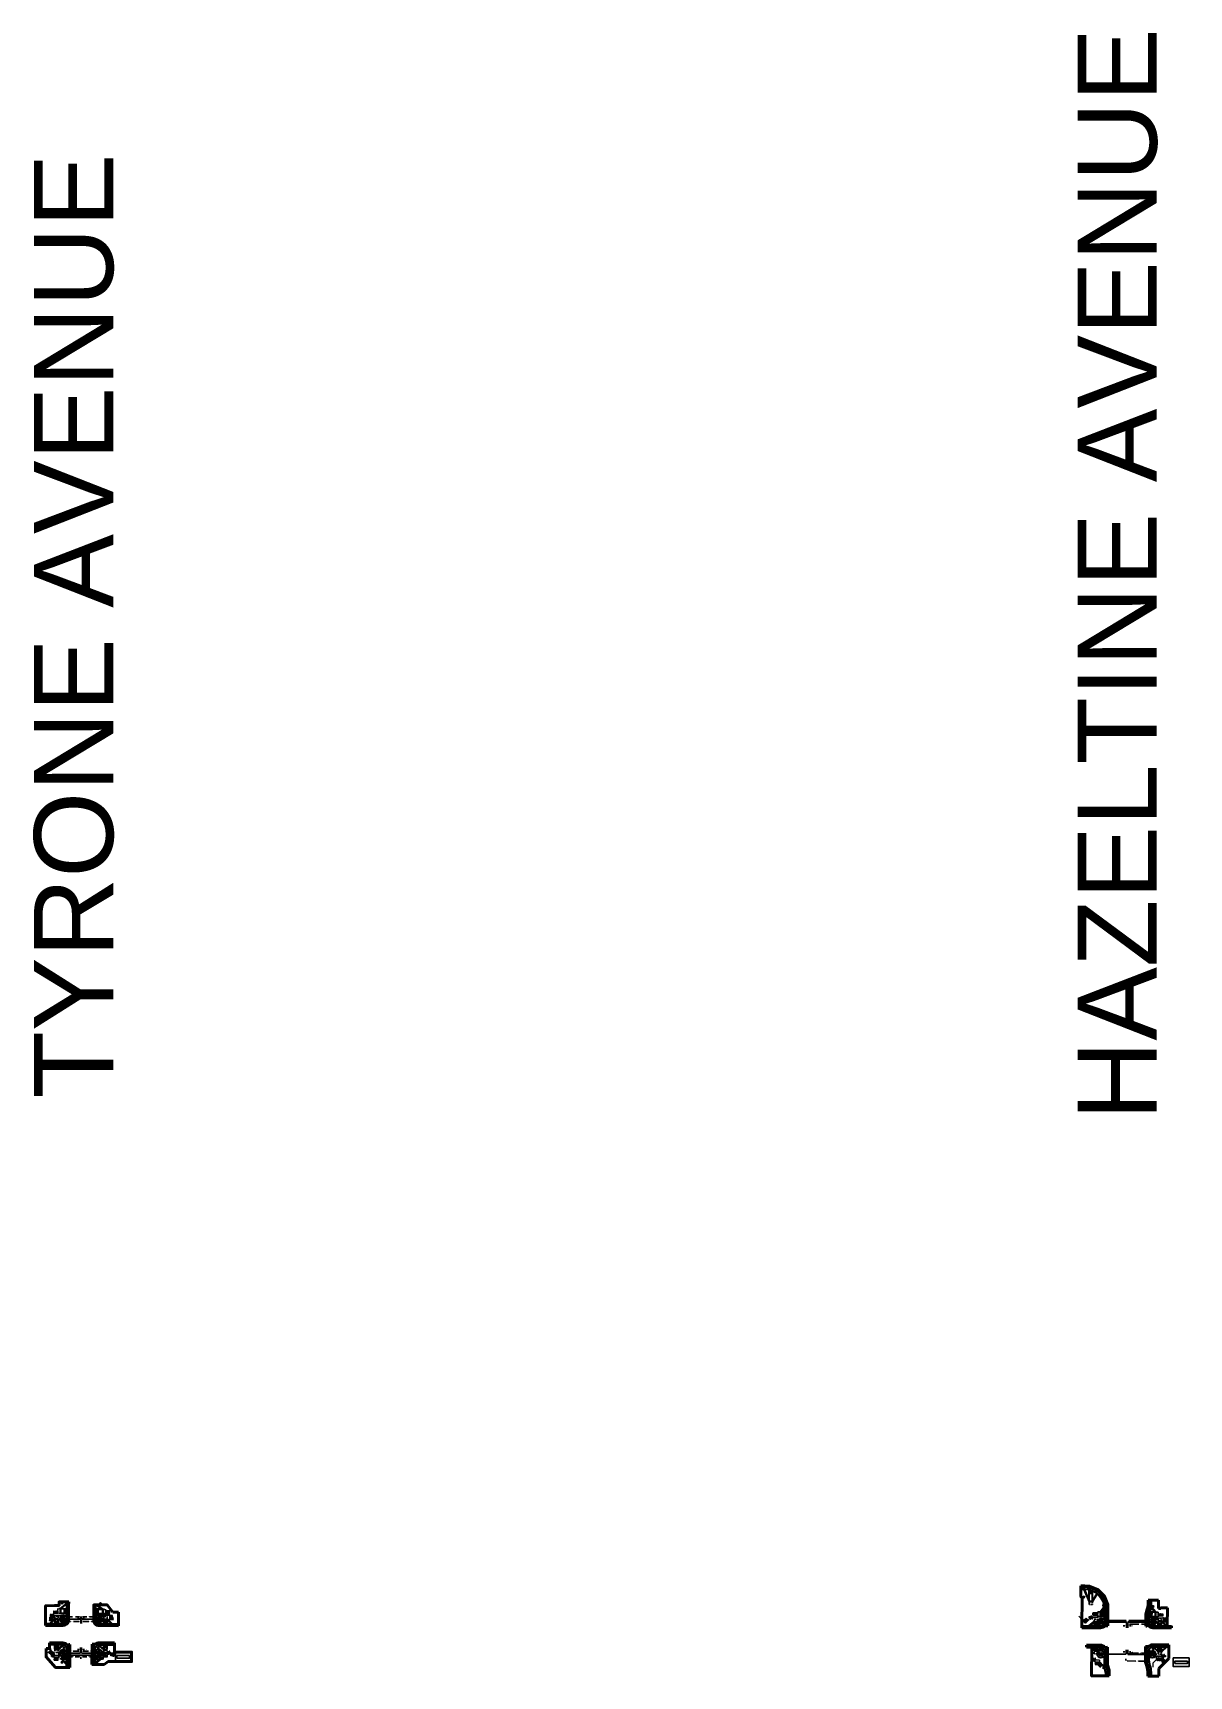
# Model space of a CAD drawing. Extents: x 6427214 to 6444634, y 1882940 to 1890436.
# Drawn here: x 6427214 to 6428676, y 1888358 to 1890436 of the extents above; entities that cross this region are included whole.
import ezdxf
from ezdxf.lldxf.tags import DXFTag

# ---------------------------------------------------------------- set-up
doc = ezdxf.new("R2010")
doc.units = 0
doc.header["$LTSCALE"] = 20
doc.header["$MEASUREMENT"] = 0
for name, pattern in [('0', [2, 1, 0, 1]), ('DASHED2', [0.375, 0.25, -0.125]), ('HIDDEN2', [0.1875, 0.125, -0.0625])]:
    doc.linetypes.add(name, pattern=pattern)
doc.layers.add('$_VPORT-1', color=11, linetype='Continuous', plot=False)
doc.layers.add('Z-WORKING-LM', color=130, linetype='Continuous', plot=False)
for name, color, linetype, lineweight, plot in [('00_GID_Arm FDN', 7, 'DASHED2', 13, False), ('00_GID_Ped Gate FDN', 7, 'DASHED2', 13, False), ('C-ROAD_4.5 ft Offset', 210, 'Continuous', 30, False)]:
    doc.layers.add(name, color=color, linetype=linetype, lineweight=lineweight, plot=plot)
for name, color, linetype, lineweight in [('00_GID_Gate Details', 4, 'Continuous', 13), ('00_GID_Ped Gate Details', 4, 'Continuous', 13), ('00_GID_Ped Swing Gate', 4, 'Continuous', 13), ('C-ROAD-CURB', 3, 'Continuous', 35), ('C-ROAD-CURB RAMP', 3, 'Continuous', 30), ('C-ROAD-CURB RAMP GROVES', 1, 'Continuous', 0), ('C-ROAD-EG', 3, 'Continuous', 20), ('C-ROAD-FENC', 2, 'METRO FENCELINE1', 20), ('C-ROAD-TRUNCATED DOME', 2, 'Continuous', 13), ('C-SAWCUT & JOIN', 50, 'Continuous', 50), ('R-Row-Sname', 9, 'Continuous', 0)]:
    doc.layers.add(name, color=color, linetype=linetype, lineweight=lineweight)
for name, color, linetype in [('C-FENC', 2, 'METRO FENCELINE1'), ('C-FENC-GATE', 2, 'Continuous'), ('C-GATE-ARM', 3, '0'), ('C-RAIL-GATE-ARM', 2, 'Continuous'), ('C-ROAD-CURB-RAMP-DETL', 1, 'HIDDEN2'), ('C-SGNL-HS', 3, 'Continuous'), ('C-SGNL-HS-FNC', 2, 'FENCELINE2'), ('P-SIGEQ-POLES', 3, 'Continuous')]:
    doc.layers.add(name, color=color, linetype=linetype)
doc.styles.add('Arial Narrow', font='ARIALN.TTF', dxfattribs={"width": 0.8, "height": 1})
doc.styles.add('G4_7 32', font='arial.ttf', dxfattribs={"height": 0.219})
doc.styles.get("Standard").update_dxf_attribs({"font": 'arial.ttf'})
doc.linetypes.add('FENCELINE2', pattern='A,0.25,-0.1,[132,ltypeshp.shx,S=0.1,R=0,X=-0.1,Y=0],-0.1,1', length=1.45)
doc.linetypes.add('METRO FENCELINE1', pattern='A,0.125,-0.05,[133,ltypeshp.shx,S=0.025,R=0,X=-0.05,Y=0],0.125', length=0.3)
tags = doc.linetypes.add('METRO FENCELINE3', pattern='A,0.125,-0.025,["X",Standard,S=0.05,R=0,X=-0.023,Y=-0.025],-0.025,0.125', length=0.3).pattern_tags.tags
tags[6] = DXFTag(74, 10)
doc.dimstyles.new('DIM-20', dxfattribs={"dimscale": 20, "dimtxt": 1, "dimasz": 0.1, "dimexe": 0.125, "dimexo": 0.025, "dimgap": 0.03, "dimtad": 0, "dimzin": 0, "dimdsep": 46, "dimtxsty": 'Arial Narrow', "dimcen": 0.04, "dimclrd": 256, "dimclre": 256, "dimclrt": 256, "dimaunit": 1, "dimadec": 3, "dimazin": 2, "dimtfac": 1, "dimtofl": 0, "dimtmove": 0, "dimatfit": 3, "dimfxl": 1, "dimtfillclr": 256, "dimtolj": 1, "dimtzin": 0, "dimlwd": -1, "dimlwe": -1, "dimarcsym": 0})
pattern_1 = [(0, (0, 0), (0, 0.433012701892), [0.25, -0.5]), (120, (0, 0), (-0.375, -0.216506350946), [0.25, -0.5]), (60, (0.25, 0), (-0.375, 0.216506350946), [0.25, -0.5])]
pattern_2 = [(0, (-2, 0.00764), (0, 0.433012701892), [0.25, -0.5]), (120, (-2, 0.00764), (-0.375, -0.216506350946), [0.25, -0.5]), (60, (-1.75, 0.00764), (-0.375, 0.216506350946), [0.25, -0.5])]

msp = doc.modelspace()

# ---------------------------------------------------------------- texts
at = {"layer": 'R-Row-Sname', "color": 4, "char_height": 100, "attachment_point": 1, "rotation": 90, "style": 'G4_7 32'}
for s, insert, width in [('HAZELTINE AVENUE', (6428534.766, 1889060.469), 1823.38243), ('TYRONE AVENUE', (6427215.562, 1889088.099), 1290.83097)]:
    msp.add_mtext(s, dxfattribs=dict(at, insert=insert, width=width))

# ---------------------------------------------------------------- blocks, each defined once
blk = doc.blocks.new('*D727')
at = {"layer": '$_VPORT-1', "transparency": 16777216}
for p, q in [((6428595.5, 1888377.3), (6428595.5, 1888379.3)), ((6428624.6, 1888382.6), (6428624.5, 1888374.2)), ((6428597.5, 1888376.8), (6428608.2, 1888376.7)), ((6428622.5, 1888376.7), (6428611.8, 1888376.7))]:
    blk.add_line(p, q, dxfattribs=at)
for points in [[(6428597.5, 1888377.1), (6428597.5, 1888376.4), (6428595.5, 1888376.8)], [(6428622.5, 1888377), (6428622.5, 1888376.3), (6428624.5, 1888376.7)]]:
    blk.add_solid(points, dxfattribs=at)
at = {"layer": 'Defpoints', "color": 0, "transparency": 16777216}
for p in [(6428624.6, 1888383.1), (6428595.5, 1888376.8), (6428624.5, 1888376.7)]:
    blk.add_point(p, dxfattribs=at)
at = {"layer": '$_VPORT-1', "transparency": 16777216, "insert": (6428610, 1888376.7), "char_height": 1, "attachment_point": 5, "rotation": 359.7811, "style": 'Arial Narrow'}
blk.add_mtext("\\A1;29.00'", dxfattribs=at)
blk = doc.blocks.new('*D736')
at = {"layer": '$_VPORT-1', "transparency": 16777216}
for p, q in [((6428570.7, 1888427.7), (6428570.7, 1888430.3)), ((6428572.7, 1888427.8), (6428595.9, 1888427.8)), ((6428622.7, 1888427.8), (6428599.5, 1888427.8)), ((6428624.7, 1888427.5), (6428624.7, 1888430.3))]:
    blk.add_line(p, q, dxfattribs=at)
for points in [[(6428572.7, 1888428.1), (6428572.7, 1888427.4), (6428570.7, 1888427.8)], [(6428622.7, 1888428.1), (6428622.7, 1888427.4), (6428624.7, 1888427.8)]]:
    blk.add_solid(points, dxfattribs=at)
at = {"layer": 'Defpoints', "color": 0, "transparency": 16777216}
for p in [(6428570.7, 1888427.8), (6428570.7, 1888427.2), (6428624.7, 1888427)]:
    blk.add_point(p, dxfattribs=at)
at = {"layer": '$_VPORT-1', "transparency": 16777216, "insert": (6428597.7, 1888427.8), "char_height": 1, "attachment_point": 5, "style": 'Arial Narrow'}
blk.add_mtext("\\A1;54.00'", dxfattribs=at)
blk = doc.blocks.new('*U949')
at = {"layer": '00_GID_Arm FDN', "ltscale": 0.25}
blk.add_circle((0, 0), 1.25, dxfattribs=at)
at = {"layer": '00_GID_Gate Details'}
for p, q in [((31, 0.1), (1.3, 0.1)), ((31, -0.1), (31, 0.1)), ((1.3, -0.1), (31, -0.1))]:
    blk.add_line(p, q, dxfattribs=at)
for points in [[(-3.1, 1), (0, 1), (0, 0.4)], [(-2.2, 1), (-2.2, 1)], [(-2.2, 1), (-0.3, 1)], [(-2.2, 1), (-0.3, 1)], [(-1.8, 1), (-1.8, 0.5), (-0.7, 0.5), (-0.7, 0.7)], [(-0.1, 0.8), (-1.2, 0.8), (-1.2, 0.7), (-0.1, 0.7)], [(-0.9, 1.5), (-0.4, 1.5)], [(-0.7, 0.8), (-0.7, 1)], [(-0.5, 0.4), (0.4, 0.4)], [(-0.4, -0.4), (-0.5, 0.4)], [(-0.4, 1.7), (-0.4, 1)], [(-0.4, 1.5), (1, 1.5)], [(-0.3, 1), (-0.3, 1)], [(0.1, 0.8), (1.2, 0.8), (1.2, 0.7), (0.1, 0.7)], [(0.3, 1), (0.3, 1)], [(2.2, 1), (0.3, 1)], [(2.2, 1), (0.3, 1)], [(0.4, -0.4), (0.4, 0.4)], [(1.8, 1), (1.8, 0.5), (0.7, 0.5), (0.7, 0.7)], [(0.7, 0.8), (0.7, 1)], [(1, 1.5), (1, -1.5)], [(1, 0), (1.3, 0)], [(1.3, -0.1), (1.3, 0.1)], [(2.2, 1), (2.2, 1)], [(0, -0.4), (0, -1), (-3.1, -1)], [(-2.2, -1), (-2.2, -1)], [(-2.2, -1), (-0.4, -1)], [(-2.2, -1), (-0.4, -1)], [(-1.8, -1), (-1.8, -0.5), (-0.7, -0.5), (-0.7, -0.7)], [(-0.1, -0.8), (-1.2, -0.8), (-1.2, -0.7), (-0.1, -0.7)], [(-0.7, -0.8), (-0.7, -1)], [(-0.4, -0.4), (0.4, -0.4)], [(-0.4, -1), (-0.4, -1)], [(-0.4, -1), (-0.4, -1.8)], [(-0.4, -1.5), (1, -1.5)], [(0.1, -0.8), (1.2, -0.8), (1.2, -0.7), (0.1, -0.7)], [(0.3, -1), (0.3, -1)], [(2.2, -1), (0.3, -1)], [(2.2, -1), (0.3, -1)], [(1.8, -1), (1.8, -0.5), (0.7, -0.5), (0.7, -0.7)], [(0.7, -0.8), (0.7, -1)], [(2.2, -1), (2.2, -1)]]:
    blk.add_lwpolyline(points, dxfattribs=at)
for points in [[(-1.8, 1), (-1.8, 1.9, -0.414235), (-1.3, 2.3), (-1.2, 2.3, -0.41414), (-0.8, 1.9), (-0.8, 1)], [(-1.8, 0.5, 0.509158), (-0.8, 0.5, 2.513902)], [(1.7, 1), (1.7, 1.9, 0.414235), (1.3, 2.3), (1.2, 2.3, 0.41414), (0.8, 1.9), (0.8, 1)], [(1.7, 0.5, -0.509158), (0.8, 0.5, -2.513902)], [(-1.8, -0.5, -0.509158), (-0.8, -0.5, -2.513902)], [(-1.8, -1), (-1.8, -1.9, 0.414235), (-1.3, -2.3), (-1.2, -2.3, 0.41414), (-0.8, -1.9), (-0.8, -1)], [(1.7, -0.5, 0.509158), (0.8, -0.5, 2.513902)], [(1.7, -1), (1.7, -1.9, -0.414235), (1.3, -2.3), (1.2, -2.3, -0.41414), (0.8, -1.9), (0.8, -1)]]:
    blk.add_lwpolyline(points, format="xyb", dxfattribs=at)
blk.add_lwpolyline([(1, 0.7), (1, -0.8, -0.414214), (0.7, -1), (-0.8, -1, -0.414214), (-1, -0.8), (-1, 0.7, -0.414214), (-0.8, 1), (0.7, 1, -0.414214)], format="xyb", close=True, dxfattribs=at)
for centre, radius in [((0, 0), 0.4), ((0, 0.8), 0.0779), ((0, -0.8), 0.0779)]:
    blk.add_circle(centre, radius, dxfattribs=at)
for points in [[(0, 0.4), (0, 0.4), (0, 0.7), (0, 0.7)], [(0, 0.4), (0, 0.4), (0, 0.7), (0, 0.7)], [(0, -0.4), (0, -0.4), (0, -0.7), (0, -0.7)], [(0, -0.4), (0, -0.4), (0, -0.7), (0, -0.7)]]:
    blk.add_open_spline(points, degree=3, dxfattribs=at)
at = {"layer": 'C-ROAD_4.5 ft Offset'}
blk.add_circle((0, 0), 4.5, dxfattribs=at)
blk = doc.blocks.new('Swing Gate w DWS')
at = {"layer": '00_GID_Ped Gate FDN'}
for centre in [(-5.7, 0), (-1.2, 0)]:
    blk.add_circle(centre, 0.5, dxfattribs=at)
at = {"layer": '00_GID_Ped Swing Gate', "flags": 128}
for points in [[(-5.4, 0.1), (-1.6, 0.1)], [(-5.4, -0.1), (-1.6, -0.1)], [(-1.5, 0), (-1.4, 0)], [(-1.2, -0.2), (-1.2, -4.3)]]:
    blk.add_lwpolyline(points, dxfattribs=at)
at = {"layer": '00_GID_Ped Swing Gate'}
for centre, radius in [((-5.7, 0), 0.167), ((-5.4, 0), 0.0833), ((-1.6, 0), 0.0833), ((-1.2, 0), 0.167)]:
    blk.add_circle(centre, radius, dxfattribs=at)
blk.add_arc((-1.2, 0), 4.25, 180, 270, dxfattribs=at)
blk = doc.blocks.new('*U864')
at = {"layer": '00_GID_Ped Gate Details'}
for p, q in [((3.4, 1.2), (10.1, 1.2)), ((10.1, 0.9), (3.4, 0.9)), ((10.1, 1.2), (10.1, 0.9))]:
    blk.add_line(p, q, dxfattribs=at)
for points in [[(-0.9, 2.1), (-0.9, 0.1)], [(0.4, 2.1), (-0.9, 2.1)], [(-0.9, 0.1), (0.4, 0.1)], [(0.4, 2.1), (0.4, 0.1)], [(0.4, 2.1), (2.1, 2.1), (2.1, 1.5)], [(2.1, 0.7), (2.1, 0.1), (0.4, 0.1)], [(0.9, 2.1), (0.9, 0.1)], [(1.2, 2.6), (1.7, 2.6)], [(1.7, 2.8), (1.7, 2.1)], [(1.7, 2.6), (3.1, 2.6)], [(1.7, 0.1), (1.7, -0.7)], [(3.1, 2.6), (3.1, -0.4)], [(3.1, 1.1), (3.4, 1.1)], [(3.4, 0.9), (3.4, 1.2)], [(1.2, -0.4), (1.7, -0.4)], [(1.7, -0.4), (3.1, -0.4)]]:
    blk.add_lwpolyline(points, dxfattribs=at)
blk.add_lwpolyline([(1.3, 0.3), (1.3, 1.8), (2.8, 1.8), (2.8, 0.3)], close=True, dxfattribs=at)
blk.add_circle((2.1, 1.1), 0.4, dxfattribs=at)
at = {"layer": '00_GID_Ped Gate FDN', "ltscale": 0.25}
blk.add_circle((2.1, 1.1), 1.25, dxfattribs=at)
blk = doc.blocks.new('*D775')
at = {"layer": '$_VPORT-1', "transparency": 16777216}
for p, q in [((6428594.3, 1888421.2), (6428592.3, 1888421.2)), ((6428596.3, 1888425.5), (6428596.3, 1888418.7)), ((6428598.2, 1888425.5), (6428598.2, 1888418.7)), ((6428600.2, 1888421.2), (6428602.2, 1888421.2))]:
    blk.add_line(p, q, dxfattribs=at)
for points in [[(6428594.3, 1888421.6), (6428594.3, 1888420.9), (6428596.3, 1888421.2)], [(6428600.2, 1888421.6), (6428600.2, 1888420.9), (6428598.2, 1888421.2)]]:
    blk.add_solid(points, dxfattribs=at)
at = {"layer": 'Defpoints', "color": 0, "transparency": 16777216}
for p in [(6428596.3, 1888426), (6428598.2, 1888426, 0), (6428598.2, 1888421.2)]:
    blk.add_point(p, dxfattribs=at)
at = {"layer": '$_VPORT-1', "transparency": 16777216, "insert": (6428603.7, 1888421.2), "char_height": 1, "attachment_point": 5, "rotation": 359.8885, "style": 'Arial Narrow'}
blk.add_mtext("\\A1;1.92'", dxfattribs=at)
blk = doc.blocks.new('*D776')
at = {"layer": '$_VPORT-1', "transparency": 16777216}
for p, q in [((6428598.2, 1888425.5), (6428598.2, 1888420.8)), ((6428600.2, 1888423.2), (6428611.9, 1888423.2)), ((6428627.2, 1888423.2), (6428615.5, 1888423.2)), ((6428629.2, 1888425.4), (6428629.2, 1888420.7))]:
    blk.add_line(p, q, dxfattribs=at)
for points in [[(6428600.2, 1888423.6), (6428600.2, 1888422.9), (6428598.2, 1888423.3)], [(6428627.2, 1888423.5), (6428627.2, 1888422.9), (6428629.2, 1888423.2)]]:
    blk.add_solid(points, dxfattribs=at)
at = {"layer": 'Defpoints', "color": 0, "transparency": 16777216}
for p in [(6428598.2, 1888426, 0), (6428629.2, 1888425.9, 0), (6428629.2, 1888423.2)]:
    blk.add_point(p, dxfattribs=at)
at = {"layer": '$_VPORT-1', "transparency": 16777216, "insert": (6428613.7, 1888423.2), "char_height": 1, "attachment_point": 5, "rotation": 359.8842, "style": 'Arial Narrow'}
blk.add_mtext("\\A1;31.00'", dxfattribs=at)
blk = doc.blocks.new('*D777')
at = {"layer": '$_VPORT-1', "transparency": 16777216}
for p, q in [((6428594.2, 1888388.4), (6428592.2, 1888388.4)), ((6428596.2, 1888385.9), (6428596.2, 1888390.9)), ((6428598.1, 1888385.9), (6428598.1, 1888390.8)), ((6428600.1, 1888388.3), (6428602.1, 1888388.3))]:
    blk.add_line(p, q, dxfattribs=at)
for points in [[(6428594.2, 1888388.7), (6428594.2, 1888388), (6428596.2, 1888388.4)], [(6428600.1, 1888388.7), (6428600.1, 1888388), (6428598.1, 1888388.3)]]:
    blk.add_solid(points, dxfattribs=at)
at = {"layer": 'Defpoints', "color": 0, "transparency": 16777216}
for p in [(6428596.1, 1888385.4), (6428598.1, 1888388.3), (6428598.1, 1888385.4)]:
    blk.add_point(p, dxfattribs=at)
at = {"layer": '$_VPORT-1', "transparency": 16777216, "insert": (6428603.6, 1888388.3), "char_height": 1, "attachment_point": 5, "rotation": 359.6724, "style": 'Arial Narrow'}
blk.add_mtext("\\A1;1.92'", dxfattribs=at)
blk = doc.blocks.new('*D778')
at = {"layer": '$_VPORT-1', "transparency": 16777216}
for p, q in [((6428598.1, 1888385.7), (6428598.1, 1888389.3)), ((6428600.1, 1888386.8), (6428611.8, 1888386.8)), ((6428627.1, 1888386.7), (6428615.4, 1888386.8)), ((6428629.1, 1888385.7), (6428629.1, 1888389.2))]:
    blk.add_line(p, q, dxfattribs=at)
for points in [[(6428600.1, 1888387.1), (6428600.1, 1888386.5), (6428598.1, 1888386.8)], [(6428627.1, 1888387.1), (6428627.1, 1888386.4), (6428629.1, 1888386.7)]]:
    blk.add_solid(points, dxfattribs=at)
at = {"layer": 'Defpoints', "color": 0, "transparency": 16777216}
for p in [(6428598.1, 1888385.2), (6428629.1, 1888386.7), (6428629.1, 1888385.2)]:
    blk.add_point(p, dxfattribs=at)
at = {"layer": '$_VPORT-1', "transparency": 16777216, "insert": (6428613.6, 1888386.8), "char_height": 1, "attachment_point": 5, "rotation": 359.8763, "style": 'Arial Narrow'}
blk.add_mtext("\\A1;31.00'", dxfattribs=at)
blk = doc.blocks.new('*D861')
at = {"layer": '$_VPORT-1', "transparency": 16777216}
for p, q in [((6427257, 1888432.6), (6427257, 1888430.2)), ((6427259, 1888432.7), (6427264.3, 1888432.7)), ((6427273, 1888432.7), (6427267.8, 1888432.7)), ((6427275, 1888432.5), (6427275, 1888430.2))]:
    blk.add_line(p, q, dxfattribs=at)
for points in [[(6427259, 1888433), (6427259, 1888432.4), (6427257, 1888432.7)], [(6427273, 1888433), (6427273, 1888432.4), (6427275, 1888432.7)]]:
    blk.add_solid(points, dxfattribs=at)
at = {"layer": 'Defpoints', "color": 0, "transparency": 16777216}
for p in [(6427257, 1888433.1), (6427275, 1888433), (6427275, 1888432.7)]:
    blk.add_point(p, dxfattribs=at)
at = {"layer": '$_VPORT-1', "transparency": 16777216, "insert": (6427266, 1888432.7), "char_height": 1, "attachment_point": 5, "style": 'Arial Narrow'}
blk.add_mtext("\\A1;18.00'", dxfattribs=at)
blk = doc.blocks.new('*D859')
at = {"layer": '$_VPORT-1', "transparency": 16777216}
for p, q in [((6427275, 1888432.5), (6427275, 1888430.2)), ((6427277, 1888432.7), (6427282.2, 1888432.7)), ((6427291, 1888432.7), (6427285.8, 1888432.7)), ((6427293, 1888432.6), (6427293, 1888435.2))]:
    blk.add_line(p, q, dxfattribs=at)
for points in [[(6427277, 1888433), (6427277, 1888432.4), (6427275, 1888432.7)], [(6427291, 1888433), (6427291, 1888432.4), (6427293, 1888432.7)]]:
    blk.add_solid(points, dxfattribs=at)
at = {"layer": 'Defpoints', "color": 0, "transparency": 16777216}
for p in [(6427275, 1888433), (6427293, 1888432.7), (6427293, 1888432.1)]:
    blk.add_point(p, dxfattribs=at)
at = {"layer": '$_VPORT-1', "transparency": 16777216, "insert": (6427284, 1888432.7), "char_height": 1, "attachment_point": 5, "style": 'Arial Narrow'}
blk.add_mtext("\\A1;18.00'", dxfattribs=at)
blk = doc.blocks.new('*D860')
at = {"layer": '$_VPORT-1', "transparency": 16777216}
for p, q in [((6427256.8, 1888381.7), (6427256.8, 1888379.5)), ((6427258.8, 1888382), (6427264.1, 1888382.1)), ((6427272.8, 1888382.1), (6427267.6, 1888382.1)), ((6427274.8, 1888381.9), (6427274.8, 1888379.7))]:
    blk.add_line(p, q, dxfattribs=at)
for points in [[(6427258.8, 1888382.3), (6427258.8, 1888381.7), (6427256.8, 1888382)], [(6427272.8, 1888382.5), (6427272.8, 1888381.8), (6427274.8, 1888382.2)]]:
    blk.add_solid(points, dxfattribs=at)
at = {"layer": 'Defpoints', "color": 0, "transparency": 16777216}
for p in [(6427256.8, 1888382.2), (6427274.8, 1888382.4), (6427274.8, 1888382.2)]:
    blk.add_point(p, dxfattribs=at)
at = {"layer": '$_VPORT-1', "transparency": 16777216, "insert": (6427265.8, 1888382.1), "char_height": 1, "attachment_point": 5, "rotation": 0.4921, "style": 'Arial Narrow'}
blk.add_mtext("\\A1;18.00'", dxfattribs=at)
blk = doc.blocks.new('*D862')
at = {"layer": '$_VPORT-1', "transparency": 16777216}
for p, q in [((6427274.8, 1888381.9), (6427274.8, 1888379.6)), ((6427276.8, 1888382.1), (6427282.1, 1888382.1)), ((6427290.8, 1888382.1), (6427285.6, 1888382.1)), ((6427292.8, 1888381.6), (6427292.8, 1888379.6))]:
    blk.add_line(p, q, dxfattribs=at)
for points in [[(6427276.8, 1888382.4), (6427276.8, 1888381.8), (6427274.8, 1888382.1)], [(6427290.8, 1888382.4), (6427290.8, 1888381.7), (6427292.8, 1888382.1)]]:
    blk.add_solid(points, dxfattribs=at)
at = {"layer": 'Defpoints', "color": 0, "transparency": 16777216}
for p in [(6427274.8, 1888382.4), (6427292.8, 1888382.1), (6427292.8, 1888382.1)]:
    blk.add_point(p, dxfattribs=at)
at = {"layer": '$_VPORT-1', "transparency": 16777216, "insert": (6427283.8, 1888382.1), "char_height": 1, "attachment_point": 5, "rotation": 359.7784, "style": 'Arial Narrow'}
blk.add_mtext("\\A1;18.00'", dxfattribs=at)
blk = doc.blocks.new('Swing Gate')
at = {"layer": '00_GID_Ped Gate FDN'}
for centre in [(-5.7, 0), (-1.3, 0)]:
    blk.add_circle(centre, 0.5, dxfattribs=at)
at = {"layer": '00_GID_Ped Swing Gate', "flags": 128}
for points in [[(-5.4, 0.1), (-1.6, 0.1)], [(-1.5, 0), (-1.4, 0)], [(-5.4, -0.1), (-1.6, -0.1)], [(-1.3, -0.2), (-1.3, -4.2)]]:
    blk.add_lwpolyline(points, dxfattribs=at)
at = {"layer": '00_GID_Ped Swing Gate'}
for centre, radius in [((-5.7, 0), 0.167), ((-5.4, 0), 0.0833), ((-1.6, 0), 0.0833), ((-1.3, 0), 0.167)]:
    blk.add_circle(centre, radius, dxfattribs=at)
blk.add_arc((-1.3, 0), 4.25, 179.7439, 269.7439, dxfattribs=at)
blk = doc.blocks.new('*U971')
for p, q in [((0.1, 2.1), (0.1, 0.1)), ((0.4, 2.1), (0.1, 2.1)), ((0.1, 0.1), (0.4, 0.1)), ((0.4, 2.1), (0.4, 0.1)), ((0.4, 2.1), (2.1, 2.1)), ((2.1, 0.1), (0.4, 0.1)), ((0.9, 2.1), (0.9, 0.1)), ((1.2, 2.6), (1.7, 2.6)), ((1.3, 0.3), (1.3, 1.8)), ((1.3, 1.8), (2.8, 1.8)), ((2.8, 0.3), (1.3, 0.3)), ((1.7, 2.8), (1.7, 2.1)), ((1.7, 2.6), (3.1, 2.6)), ((1.7, 0.1), (1.7, -0.7)), ((2.1, 2.1), (2.1, 1.5)), ((2.1, 0.7), (2.1, 0.1)), ((2.8, 1.8), (2.8, 0.3)), ((3.1, 2.6), (3.1, -0.4)), ((3.1, 1.1), (3.4, 1.1)), ((3.4, 1.2), (8.4, 1.2)), ((3.4, 0.9), (3.4, 1.2)), ((8.4, 0.9), (3.4, 0.9)), ((8.4, 1.2), (8.4, 0.9)), ((1.2, -0.4), (1.7, -0.4)), ((1.7, -0.4), (3.1, -0.4))]:
    blk.add_line(p, q)
blk.add_circle((2.1, 1.1), 0.4)
blk = doc.blocks.new('*U865')
at = {"layer": '00_GID_Ped Gate Details'}
for p, q in [((3.4, 1.2), (9.4, 1.2)), ((9.4, 0.9), (3.4, 0.9)), ((9.4, 1.2), (9.4, 0.9))]:
    blk.add_line(p, q, dxfattribs=at)
for points in [[(-0.9, 2.1), (-0.9, 0.1)], [(0.4, 2.1), (-0.9, 2.1)], [(-0.9, 0.1), (0.4, 0.1)], [(0.4, 2.1), (0.4, 0.1)], [(0.4, 2.1), (2.1, 2.1), (2.1, 1.5)], [(2.1, 0.7), (2.1, 0.1), (0.4, 0.1)], [(0.9, 2.1), (0.9, 0.1)], [(1.2, 2.6), (1.7, 2.6)], [(1.7, 2.8), (1.7, 2.1)], [(1.7, 2.6), (3.1, 2.6)], [(1.7, 0.1), (1.7, -0.7)], [(3.1, 2.6), (3.1, -0.4)], [(3.1, 1.1), (3.4, 1.1)], [(3.4, 0.9), (3.4, 1.2)], [(1.2, -0.4), (1.7, -0.4)], [(1.7, -0.4), (3.1, -0.4)]]:
    blk.add_lwpolyline(points, dxfattribs=at)
blk.add_lwpolyline([(1.3, 0.3), (1.3, 1.8), (2.8, 1.8), (2.8, 0.3)], close=True, dxfattribs=at)
blk.add_circle((2.1, 1.1), 0.4, dxfattribs=at)
at = {"layer": '00_GID_Ped Gate FDN', "ltscale": 0.25}
blk.add_circle((2.1, 1.1), 1.25, dxfattribs=at)
blk = doc.blocks.new('*U866')
at = {"layer": '00_GID_Ped Gate Details'}
for p, q in [((3.4, 1.2), (11.4, 1.2)), ((11.4, 0.9), (3.4, 0.9)), ((11.4, 1.2), (11.4, 0.9))]:
    blk.add_line(p, q, dxfattribs=at)
for points in [[(-0.9, 2.1), (-0.9, 0.1)], [(0.4, 2.1), (-0.9, 2.1)], [(-0.9, 0.1), (0.4, 0.1)], [(0.4, 2.1), (0.4, 0.1)], [(0.4, 2.1), (2.1, 2.1), (2.1, 1.5)], [(2.1, 0.7), (2.1, 0.1), (0.4, 0.1)], [(0.9, 2.1), (0.9, 0.1)], [(1.2, 2.6), (1.7, 2.6)], [(1.7, 2.8), (1.7, 2.1)], [(1.7, 2.6), (3.1, 2.6)], [(1.7, 0.1), (1.7, -0.7)], [(3.1, 2.6), (3.1, -0.4)], [(3.1, 1.1), (3.4, 1.1)], [(3.4, 0.9), (3.4, 1.2)], [(1.2, -0.4), (1.7, -0.4)], [(1.7, -0.4), (3.1, -0.4)]]:
    blk.add_lwpolyline(points, dxfattribs=at)
blk.add_lwpolyline([(1.3, 0.3), (1.3, 1.8), (2.8, 1.8), (2.8, 0.3)], close=True, dxfattribs=at)
blk.add_circle((2.1, 1.1), 0.4, dxfattribs=at)
at = {"layer": '00_GID_Ped Gate FDN', "ltscale": 0.25}
blk.add_circle((2.1, 1.1), 1.25, dxfattribs=at)
blk = doc.blocks.new('*D863')
at = {"layer": '$_VPORT-1', "transparency": 16777216}
for p, q in [((6427297, 1888428.2), (6427291.9, 1888428.2)), ((6427306.3, 1888426.9), (6427291.9, 1888426.9)), ((6427294.4, 1888430.2), (6427294.4, 1888432.2)), ((6427294.4, 1888424.9), (6427294.4, 1888422.9))]:
    blk.add_line(p, q, dxfattribs=at)
for points in [[(6427294.1, 1888430.2), (6427294.8, 1888430.2), (6427294.4, 1888428.2)], [(6427294.1, 1888424.9), (6427294.8, 1888424.9), (6427294.4, 1888426.9)]]:
    blk.add_solid(points, dxfattribs=at)
at = {"layer": 'Defpoints', "color": 0, "transparency": 16777216}
for p in [(6427294.4, 1888426.9), (6427297.5, 1888428.2), (6427306.8, 1888426.9, 693.1)]:
    blk.add_point(p, dxfattribs=at)
at = {"layer": '$_VPORT-1', "transparency": 16777216, "insert": (6427294.4, 1888421.4), "char_height": 1, "attachment_point": 5, "rotation": 90, "style": 'Arial Narrow'}
blk.add_mtext("\\A1;1.27'", dxfattribs=at)
blk = doc.blocks.new('*U955')
at = {"layer": '00_GID_Arm FDN', "ltscale": 0.25}
blk.add_circle((0, 0), 1.25, dxfattribs=at)
at = {"layer": '00_GID_Gate Details'}
for p, q in [((22, 0.1), (1.3, 0.1)), ((22, -0.1), (22, 0.1)), ((1.3, -0.1), (22, -0.1))]:
    blk.add_line(p, q, dxfattribs=at)
for points in [[(-3.1, 1), (0, 1), (0, 0.4)], [(-2.2, 1), (-2.2, 1)], [(-2.2, 1), (-0.3, 1)], [(-2.2, 1), (-0.3, 1)], [(-1.8, 1), (-1.8, 0.5), (-0.7, 0.5), (-0.7, 0.7)], [(-0.1, 0.8), (-1.2, 0.8), (-1.2, 0.7), (-0.1, 0.7)], [(-0.9, 1.5), (-0.4, 1.5)], [(-0.7, 0.8), (-0.7, 1)], [(-0.5, 0.4), (0.4, 0.4)], [(-0.4, -0.4), (-0.5, 0.4)], [(-0.4, 1.7), (-0.4, 1)], [(-0.4, 1.5), (1, 1.5)], [(-0.3, 1), (-0.3, 1)], [(0.1, 0.8), (1.2, 0.8), (1.2, 0.7), (0.1, 0.7)], [(0.3, 1), (0.3, 1)], [(2.2, 1), (0.3, 1)], [(2.2, 1), (0.3, 1)], [(0.4, -0.4), (0.4, 0.4)], [(1.8, 1), (1.8, 0.5), (0.7, 0.5), (0.7, 0.7)], [(0.7, 0.8), (0.7, 1)], [(1, 1.5), (1, -1.5)], [(1, 0), (1.3, 0)], [(1.3, -0.1), (1.3, 0.1)], [(2.2, 1), (2.2, 1)], [(0, -0.4), (0, -1), (-3.1, -1)], [(-2.2, -1), (-2.2, -1)], [(-2.2, -1), (-0.4, -1)], [(-2.2, -1), (-0.4, -1)], [(-1.8, -1), (-1.8, -0.5), (-0.7, -0.5), (-0.7, -0.7)], [(-0.1, -0.8), (-1.2, -0.8), (-1.2, -0.7), (-0.1, -0.7)], [(-0.7, -0.8), (-0.7, -1)], [(-0.4, -0.4), (0.4, -0.4)], [(-0.4, -1), (-0.4, -1)], [(-0.4, -1), (-0.4, -1.8)], [(-0.4, -1.5), (1, -1.5)], [(0.1, -0.8), (1.2, -0.8), (1.2, -0.7), (0.1, -0.7)], [(0.3, -1), (0.3, -1)], [(2.2, -1), (0.3, -1)], [(2.2, -1), (0.3, -1)], [(1.8, -1), (1.8, -0.5), (0.7, -0.5), (0.7, -0.7)], [(0.7, -0.8), (0.7, -1)], [(2.2, -1), (2.2, -1)]]:
    blk.add_lwpolyline(points, dxfattribs=at)
for points in [[(-1.8, 1), (-1.8, 1.9, -0.414235), (-1.3, 2.3), (-1.2, 2.3, -0.41414), (-0.8, 1.9), (-0.8, 1)], [(-1.8, 0.5, 0.509158), (-0.8, 0.5, 2.513902)], [(1.7, 1), (1.7, 1.9, 0.414235), (1.3, 2.3), (1.2, 2.3, 0.41414), (0.8, 1.9), (0.8, 1)], [(1.7, 0.5, -0.509158), (0.8, 0.5, -2.513902)], [(-1.8, -0.5, -0.509158), (-0.8, -0.5, -2.513902)], [(-1.8, -1), (-1.8, -1.9, 0.414235), (-1.3, -2.3), (-1.2, -2.3, 0.41414), (-0.8, -1.9), (-0.8, -1)], [(1.7, -0.5, 0.509158), (0.8, -0.5, 2.513902)], [(1.7, -1), (1.7, -1.9, -0.414235), (1.3, -2.3), (1.2, -2.3, -0.41414), (0.8, -1.9), (0.8, -1)]]:
    blk.add_lwpolyline(points, format="xyb", dxfattribs=at)
blk.add_lwpolyline([(1, 0.7), (1, -0.8, -0.414214), (0.7, -1), (-0.8, -1, -0.414214), (-1, -0.8), (-1, 0.7, -0.414214), (-0.8, 1), (0.7, 1, -0.414214)], format="xyb", close=True, dxfattribs=at)
for centre, radius in [((0, 0), 0.4), ((0, 0.8), 0.0779), ((0, -0.8), 0.0779)]:
    blk.add_circle(centre, radius, dxfattribs=at)
for points in [[(0, 0.4), (0, 0.4), (0, 0.7), (0, 0.7)], [(0, 0.4), (0, 0.4), (0, 0.7), (0, 0.7)], [(0, -0.4), (0, -0.4), (0, -0.7), (0, -0.7)], [(0, -0.4), (0, -0.4), (0, -0.7), (0, -0.7)]]:
    blk.add_open_spline(points, degree=3, dxfattribs=at)
at = {"layer": 'C-ROAD_4.5 ft Offset'}
blk.add_circle((0, 0), 4.5, dxfattribs=at)
blk = doc.blocks.new('*U966')
at = {"layer": '00_GID_Arm FDN', "ltscale": 0.25}
blk.add_circle((0, 0), 1.25, dxfattribs=at)
at = {"layer": '00_GID_Gate Details'}
for p, q in [((22, 0.1), (1.3, 0.1)), ((22, -0.1), (22, 0.1)), ((1.3, -0.1), (22, -0.1))]:
    blk.add_line(p, q, dxfattribs=at)
for points in [[(-3.1, 1), (0, 1), (0, 0.4)], [(-2.2, 1), (-2.2, 1)], [(-2.2, 1), (-0.3, 1)], [(-2.2, 1), (-0.3, 1)], [(-1.8, 1), (-1.8, 0.5), (-0.7, 0.5), (-0.7, 0.7)], [(-0.1, 0.8), (-1.2, 0.8), (-1.2, 0.7), (-0.1, 0.7)], [(-0.9, 1.5), (-0.4, 1.5)], [(-0.7, 0.8), (-0.7, 1)], [(-0.5, 0.4), (0.4, 0.4)], [(-0.4, -0.4), (-0.5, 0.4)], [(-0.4, 1.7), (-0.4, 1)], [(-0.4, 1.5), (1, 1.5)], [(-0.3, 1), (-0.3, 1)], [(0.1, 0.8), (1.2, 0.8), (1.2, 0.7), (0.1, 0.7)], [(0.3, 1), (0.3, 1)], [(2.2, 1), (0.3, 1)], [(2.2, 1), (0.3, 1)], [(0.4, -0.4), (0.4, 0.4)], [(1.8, 1), (1.8, 0.5), (0.7, 0.5), (0.7, 0.7)], [(0.7, 0.8), (0.7, 1)], [(1, 1.5), (1, -1.5)], [(1, 0), (1.3, 0)], [(1.3, -0.1), (1.3, 0.1)], [(2.2, 1), (2.2, 1)], [(0, -0.4), (0, -1), (-3.1, -1)], [(-2.2, -1), (-2.2, -1)], [(-2.2, -1), (-0.4, -1)], [(-2.2, -1), (-0.4, -1)], [(-1.8, -1), (-1.8, -0.5), (-0.7, -0.5), (-0.7, -0.7)], [(-0.1, -0.8), (-1.2, -0.8), (-1.2, -0.7), (-0.1, -0.7)], [(-0.7, -0.8), (-0.7, -1)], [(-0.4, -0.4), (0.4, -0.4)], [(-0.4, -1), (-0.4, -1)], [(-0.4, -1), (-0.4, -1.8)], [(-0.4, -1.5), (1, -1.5)], [(0.1, -0.8), (1.2, -0.8), (1.2, -0.7), (0.1, -0.7)], [(0.3, -1), (0.3, -1)], [(2.2, -1), (0.3, -1)], [(2.2, -1), (0.3, -1)], [(1.8, -1), (1.8, -0.5), (0.7, -0.5), (0.7, -0.7)], [(0.7, -0.8), (0.7, -1)], [(2.2, -1), (2.2, -1)]]:
    blk.add_lwpolyline(points, dxfattribs=at)
for points in [[(-1.8, 1), (-1.8, 1.9, -0.414235), (-1.3, 2.3), (-1.2, 2.3, -0.41414), (-0.8, 1.9), (-0.8, 1)], [(-1.8, 0.5, 0.509158), (-0.8, 0.5, 2.513902)], [(1.7, 1), (1.7, 1.9, 0.414235), (1.3, 2.3), (1.2, 2.3, 0.41414), (0.8, 1.9), (0.8, 1)], [(1.7, 0.5, -0.509158), (0.8, 0.5, -2.513902)], [(-1.8, -0.5, -0.509158), (-0.8, -0.5, -2.513902)], [(-1.8, -1), (-1.8, -1.9, 0.414235), (-1.3, -2.3), (-1.2, -2.3, 0.41414), (-0.8, -1.9), (-0.8, -1)], [(1.7, -0.5, 0.509158), (0.8, -0.5, 2.513902)], [(1.7, -1), (1.7, -1.9, -0.414235), (1.3, -2.3), (1.2, -2.3, -0.41414), (0.8, -1.9), (0.8, -1)]]:
    blk.add_lwpolyline(points, format="xyb", dxfattribs=at)
blk.add_lwpolyline([(1, 0.7), (1, -0.8, -0.414214), (0.7, -1), (-0.8, -1, -0.414214), (-1, -0.8), (-1, 0.7, -0.414214), (-0.8, 1), (0.7, 1, -0.414214)], format="xyb", close=True, dxfattribs=at)
for centre, radius in [((0, 0), 0.4), ((0, 0.8), 0.0779), ((0, -0.8), 0.0779)]:
    blk.add_circle(centre, radius, dxfattribs=at)
for points in [[(0, 0.4), (0, 0.4), (0, 0.7), (0, 0.7)], [(0, 0.4), (0, 0.4), (0, 0.7), (0, 0.7)], [(0, -0.4), (0, -0.4), (0, -0.7), (0, -0.7)], [(0, -0.4), (0, -0.4), (0, -0.7), (0, -0.7)]]:
    blk.add_open_spline(points, degree=3, dxfattribs=at)
at = {"layer": 'C-ROAD_4.5 ft Offset'}
blk.add_circle((0, 0), 4.5, dxfattribs=at)
blk = doc.blocks.new('*D853')
at = {"layer": '$_VPORT-1', "transparency": 16777216}
for p, q in [((6427252.5, 1888429.2), (6427252.5, 1888424.3)), ((6427254.5, 1888426.8), (6427261.7, 1888426.8)), ((6427272.5, 1888426.8), (6427265.3, 1888426.8)), ((6427274.5, 1888429.2), (6427274.5, 1888424.3))]:
    blk.add_line(p, q, dxfattribs=at)
for points in [[(6427254.5, 1888427.1), (6427254.5, 1888426.4), (6427252.5, 1888426.8)], [(6427272.5, 1888427.1), (6427272.5, 1888426.4), (6427274.5, 1888426.8)]]:
    blk.add_solid(points, dxfattribs=at)
at = {"layer": 'Defpoints', "color": 0, "transparency": 16777216}
for p in [(6427252.5, 1888429.7), (6427274.5, 1888429.7), (6427274.5, 1888426.8)]:
    blk.add_point(p, dxfattribs=at)
at = {"layer": '$_VPORT-1', "transparency": 16777216, "insert": (6427263.5, 1888426.8), "char_height": 1, "attachment_point": 5, "style": 'Arial Narrow'}
blk.add_mtext("\\A1;22.00'", dxfattribs=at)
blk = doc.blocks.new('*D854')
at = {"layer": '$_VPORT-1', "transparency": 16777216}
for p, q in [((6427275.5, 1888429.2), (6427275.5, 1888424.3)), ((6427277.5, 1888426.8), (6427284.7, 1888426.8)), ((6427295.5, 1888426.8), (6427288.3, 1888426.8)), ((6427297.5, 1888429.2), (6427297.5, 1888424.3))]:
    blk.add_line(p, q, dxfattribs=at)
for points in [[(6427277.5, 1888427.1), (6427277.5, 1888426.4), (6427275.5, 1888426.8)], [(6427295.5, 1888427.1), (6427295.5, 1888426.4), (6427297.5, 1888426.8)]]:
    blk.add_solid(points, dxfattribs=at)
at = {"layer": 'Defpoints', "color": 0, "transparency": 16777216}
for p in [(6427275.5, 1888429.7), (6427275.5, 1888426.8), (6427297.5, 1888429.7)]:
    blk.add_point(p, dxfattribs=at)
at = {"layer": '$_VPORT-1', "transparency": 16777216, "insert": (6427286.5, 1888426.8), "char_height": 1, "attachment_point": 5, "style": 'Arial Narrow'}
blk.add_mtext("\\A1;22.00'", dxfattribs=at)
blk = doc.blocks.new('*D855')
at = {"layer": '$_VPORT-1', "transparency": 16777216}
for p, q in [((6427272.5, 1888430.7), (6427270.5, 1888430.7)), ((6427274.5, 1888430.3), (6427274.5, 1888433.2)), ((6427275.5, 1888430.3), (6427275.5, 1888433.2)), ((6427277.5, 1888430.7), (6427279.5, 1888430.7))]:
    blk.add_line(p, q, dxfattribs=at)
for points in [[(6427272.5, 1888431.1), (6427272.5, 1888430.4), (6427274.5, 1888430.7)], [(6427277.5, 1888431.1), (6427277.5, 1888430.4), (6427275.5, 1888430.7)]]:
    blk.add_solid(points, dxfattribs=at)
at = {"layer": 'Defpoints', "color": 0, "transparency": 16777216}
for p in [(6427274.5, 1888429.8), (6427275.5, 1888430.7), (6427275.5, 1888429.8)]:
    blk.add_point(p, dxfattribs=at)
at = {"layer": '$_VPORT-1', "transparency": 16777216, "insert": (6427281, 1888430.7), "char_height": 1, "attachment_point": 5, "style": 'Arial Narrow'}
blk.add_mtext("\\A1;1.00'", dxfattribs=at)
blk = doc.blocks.new('*D856')
at = {"layer": '$_VPORT-1', "transparency": 16777216}
for p, q in [((6427252.3, 1888387.3), (6427252.4, 1888391.9)), ((6427254.3, 1888389.3), (6427261.5, 1888389.3)), ((6427272.3, 1888389.3), (6427265.1, 1888389.3)), ((6427274.3, 1888387.2), (6427274.4, 1888391.8))]:
    blk.add_line(p, q, dxfattribs=at)
for points in [[(6427254.3, 1888389.7), (6427254.3, 1888389), (6427252.3, 1888389.4)], [(6427272.3, 1888389.6), (6427272.3, 1888388.9), (6427274.3, 1888389.3)]]:
    blk.add_solid(points, dxfattribs=at)
at = {"layer": 'Defpoints', "color": 0, "transparency": 16777216}
for p in [(6427252.3, 1888386.8), (6427274.3, 1888389.3), (6427274.3, 1888386.7)]:
    blk.add_point(p, dxfattribs=at)
at = {"layer": '$_VPORT-1', "transparency": 16777216, "insert": (6427263.3, 1888389.3), "char_height": 1, "attachment_point": 5, "rotation": 359.7691, "style": 'Arial Narrow'}
blk.add_mtext("\\A1;22.00'", dxfattribs=at)
blk = doc.blocks.new('*D857')
at = {"layer": '$_VPORT-1', "transparency": 16777216}
for p, q in [((6427275.3, 1888387.2), (6427275.3, 1888391.8)), ((6427277.3, 1888389.3), (6427284.5, 1888389.3)), ((6427295.3, 1888389.3), (6427288.1, 1888389.3)), ((6427297.3, 1888387.1), (6427297.3, 1888391.8))]:
    blk.add_line(p, q, dxfattribs=at)
for points in [[(6427277.3, 1888389.6), (6427277.3, 1888388.9), (6427275.3, 1888389.3)], [(6427295.3, 1888389.6), (6427295.3, 1888388.9), (6427297.3, 1888389.3)]]:
    blk.add_solid(points, dxfattribs=at)
at = {"layer": 'Defpoints', "color": 0, "transparency": 16777216}
for p in [(6427275.3, 1888389.3), (6427275.3, 1888386.7), (6427297.3, 1888386.6)]:
    blk.add_point(p, dxfattribs=at)
at = {"layer": '$_VPORT-1', "transparency": 16777216, "insert": (6427286.3, 1888389.3), "char_height": 1, "attachment_point": 5, "style": 'Arial Narrow'}
blk.add_mtext("\\A1;22.00'", dxfattribs=at)
blk = doc.blocks.new('*D858')
at = {"layer": '$_VPORT-1', "transparency": 16777216}
for p, q in [((6427272.4, 1888391.4), (6427270.4, 1888391.4)), ((6427274.3, 1888387.1), (6427274.4, 1888393.9)), ((6427275.3, 1888387.1), (6427275.4, 1888393.9)), ((6427277.4, 1888391.4), (6427279.4, 1888391.4))]:
    blk.add_line(p, q, dxfattribs=at)
for points in [[(6427272.4, 1888391.7), (6427272.4, 1888391.1), (6427274.4, 1888391.4)], [(6427277.4, 1888391.7), (6427277.4, 1888391.1), (6427275.4, 1888391.4)]]:
    blk.add_solid(points, dxfattribs=at)
at = {"layer": 'Defpoints', "color": 0, "transparency": 16777216}
for p in [(6427274.3, 1888386.6), (6427275.3, 1888386.6), (6427275.4, 1888391.4)]:
    blk.add_point(p, dxfattribs=at)
at = {"layer": '$_VPORT-1', "transparency": 16777216, "insert": (6427280.9, 1888391.4), "char_height": 1, "attachment_point": 5, "rotation": 359.7784, "style": 'Arial Narrow'}
blk.add_mtext("\\A1;1.00'", dxfattribs=at)
blk = doc.blocks.new('A$Cabb8c628')
at = {"layer": '00_GID_Gate Details'}
for points in [[(-1.7, 0.2), (-0.7, 0.2), (-0.7, -0.2), (-1.7, -0.2)], [(-1.2, 0), (1.2, 0), (1.2, 0), (-1.2, 0)], [(0, 0.3), (0, 0.3), (0, 0.1), (0, 0.1)], [(0.7, 0.2), (1.7, 0.2), (1.7, -0.2), (0.7, -0.2)], [(-2, -0.2), (-0.4, -0.2), (-0.4, -0.2), (-2, -0.2)], [(0.4, -0.2), (2, -0.2), (2, -0.2), (0.4, -0.2)]]:
    blk.add_lwpolyline(points, close=True, dxfattribs=at)
for points in [[(-1.6, 0.2), (-1.6, -1.2, 0.414235), (-1.3, -1.6), (-1.2, -1.6, 0.41414), (-0.8, -1.2), (-0.8, 0.2, 0.509158)], [(0.8, 0.2), (0.8, -1.2, 0.414235), (1.2, -1.6), (1.3, -1.6, 0.41414), (1.6, -1.2), (1.6, 0.2, 0.509158)]]:
    blk.add_lwpolyline(points, format="xyb", close=True, dxfattribs=at)
blk.add_lwpolyline([(-0.4, 0.3), (0.4, 0.3)], dxfattribs=at)
blk.add_circle((0, 0), 0.0779, dxfattribs=at)
blk = doc.blocks.new('*U958')
at = {"layer": '00_GID_Arm FDN', "ltscale": 0.25}
blk.add_circle((0, 0), 1.25, dxfattribs=at)
at = {"layer": '00_GID_Gate Details'}
for p, q in [((32, 0.1), (1.3, 0.1)), ((32, -0.1), (32, 0.1)), ((1.3, -0.1), (32, -0.1))]:
    blk.add_line(p, q, dxfattribs=at)
for points in [[(-3.1, 1), (0, 1), (0, 0.4)], [(-2.2, 1), (-2.2, 1)], [(-2.2, 1), (-0.3, 1)], [(-2.2, 1), (-0.3, 1)], [(-1.8, 1), (-1.8, 0.5), (-0.7, 0.5), (-0.7, 0.7)], [(-0.1, 0.8), (-1.2, 0.8), (-1.2, 0.7), (-0.1, 0.7)], [(-0.9, 1.5), (-0.4, 1.5)], [(-0.7, 0.8), (-0.7, 1)], [(-0.5, 0.4), (0.4, 0.4)], [(-0.4, -0.4), (-0.5, 0.4)], [(-0.4, 1.7), (-0.4, 1)], [(-0.4, 1.5), (1, 1.5)], [(-0.3, 1), (-0.3, 1)], [(0.1, 0.8), (1.2, 0.8), (1.2, 0.7), (0.1, 0.7)], [(0.3, 1), (0.3, 1)], [(2.2, 1), (0.3, 1)], [(2.2, 1), (0.3, 1)], [(0.4, -0.4), (0.4, 0.4)], [(1.8, 1), (1.8, 0.5), (0.7, 0.5), (0.7, 0.7)], [(0.7, 0.8), (0.7, 1)], [(1, 1.5), (1, -1.5)], [(1, 0), (1.3, 0)], [(1.3, -0.1), (1.3, 0.1)], [(2.2, 1), (2.2, 1)], [(0, -0.4), (0, -1), (-3.1, -1)], [(-2.2, -1), (-2.2, -1)], [(-2.2, -1), (-0.4, -1)], [(-2.2, -1), (-0.4, -1)], [(-1.8, -1), (-1.8, -0.5), (-0.7, -0.5), (-0.7, -0.7)], [(-0.1, -0.8), (-1.2, -0.8), (-1.2, -0.7), (-0.1, -0.7)], [(-0.7, -0.8), (-0.7, -1)], [(-0.4, -0.4), (0.4, -0.4)], [(-0.4, -1), (-0.4, -1)], [(-0.4, -1), (-0.4, -1.8)], [(-0.4, -1.5), (1, -1.5)], [(0.1, -0.8), (1.2, -0.8), (1.2, -0.7), (0.1, -0.7)], [(0.3, -1), (0.3, -1)], [(2.2, -1), (0.3, -1)], [(2.2, -1), (0.3, -1)], [(1.8, -1), (1.8, -0.5), (0.7, -0.5), (0.7, -0.7)], [(0.7, -0.8), (0.7, -1)], [(2.2, -1), (2.2, -1)]]:
    blk.add_lwpolyline(points, dxfattribs=at)
for points in [[(-1.8, 1), (-1.8, 1.9, -0.414235), (-1.3, 2.3), (-1.2, 2.3, -0.41414), (-0.8, 1.9), (-0.8, 1)], [(-1.8, 0.5, 0.509158), (-0.8, 0.5, 2.513902)], [(1.7, 1), (1.7, 1.9, 0.414235), (1.3, 2.3), (1.2, 2.3, 0.41414), (0.8, 1.9), (0.8, 1)], [(1.7, 0.5, -0.509158), (0.8, 0.5, -2.513902)], [(-1.8, -0.5, -0.509158), (-0.8, -0.5, -2.513902)], [(-1.8, -1), (-1.8, -1.9, 0.414235), (-1.3, -2.3), (-1.2, -2.3, 0.41414), (-0.8, -1.9), (-0.8, -1)], [(1.7, -0.5, 0.509158), (0.8, -0.5, 2.513902)], [(1.7, -1), (1.7, -1.9, -0.414235), (1.3, -2.3), (1.2, -2.3, -0.41414), (0.8, -1.9), (0.8, -1)]]:
    blk.add_lwpolyline(points, format="xyb", dxfattribs=at)
blk.add_lwpolyline([(1, 0.7), (1, -0.8, -0.414214), (0.7, -1), (-0.8, -1, -0.414214), (-1, -0.8), (-1, 0.7, -0.414214), (-0.8, 1), (0.7, 1, -0.414214)], format="xyb", close=True, dxfattribs=at)
for centre, radius in [((0, 0), 0.4), ((0, 0.8), 0.0779), ((0, -0.8), 0.0779)]:
    blk.add_circle(centre, radius, dxfattribs=at)
for points in [[(0, 0.4), (0, 0.4), (0, 0.7), (0, 0.7)], [(0, 0.4), (0, 0.4), (0, 0.7), (0, 0.7)], [(0, -0.4), (0, -0.4), (0, -0.7), (0, -0.7)], [(0, -0.4), (0, -0.4), (0, -0.7), (0, -0.7)]]:
    blk.add_open_spline(points, degree=3, dxfattribs=at)
at = {"layer": 'C-ROAD_4.5 ft Offset'}
blk.add_circle((0, 0), 4.5, dxfattribs=at)
blk = doc.blocks.new('*U1003')
at = {"layer": '00_GID_Ped Gate Details'}
for p, q in [((3.4, 1.2), (8.4, 1.2)), ((8.4, 0.9), (3.4, 0.9)), ((8.4, 1.2), (8.4, 0.9))]:
    blk.add_line(p, q, dxfattribs=at)
for points in [[(-0.9, 2.1), (-0.9, 0.1)], [(0.4, 2.1), (-0.9, 2.1)], [(-0.9, 0.1), (0.4, 0.1)], [(0.4, 2.1), (0.4, 0.1)], [(0.4, 2.1), (2.1, 2.1), (2.1, 1.5)], [(2.1, 0.7), (2.1, 0.1), (0.4, 0.1)], [(0.9, 2.1), (0.9, 0.1)], [(1.2, 2.6), (1.7, 2.6)], [(1.7, 2.8), (1.7, 2.1)], [(1.7, 2.6), (3.1, 2.6)], [(1.7, 0.1), (1.7, -0.7)], [(3.1, 2.6), (3.1, -0.4)], [(3.1, 1.1), (3.4, 1.1)], [(3.4, 0.9), (3.4, 1.2)], [(1.2, -0.4), (1.7, -0.4)], [(1.7, -0.4), (3.1, -0.4)]]:
    blk.add_lwpolyline(points, dxfattribs=at)
blk.add_lwpolyline([(1.3, 0.3), (1.3, 1.8), (2.8, 1.8), (2.8, 0.3)], close=True, dxfattribs=at)
blk.add_circle((2.1, 1.1), 0.4, dxfattribs=at)
at = {"layer": '00_GID_Ped Gate FDN', "ltscale": 0.25}
blk.add_circle((2.1, 1.1), 1.25, dxfattribs=at)

# ---------------------------------------------------------------- dimensions: what is measured, and where the dimension line sits
at = {"layer": '$_VPORT-1'}
for base, p1, p2, picture, middle in [((6427274.501, 1888426.755), (6427252.501, 1888429.7), (6427274.501, 1888429.7), '*D853', (6427263.501, 1888426.755)), ((6427275.014, 1888432.709), (6427257.014, 1888433.06), (6427275.014, 1888432.991), '*D861', (6427266.014, 1888432.709)), ((6427275.501, 1888430.728), (6427274.501, 1888429.827), (6427275.501, 1888429.827), '*D855', (6427281.009, 1888430.728)), ((6427293.011, 1888432.709), (6427275.014, 1888432.991), (6427293.011, 1888432.129), '*D859', (6427284.013, 1888432.709)), ((6427275.501, 1888426.755), (6427297.501, 1888429.7), (6427275.501, 1888429.7), '*D854', (6427286.501, 1888426.755)), ((6428570.729, 1888427.767), (6428624.729, 1888427.006), (6428570.729, 1888427.212), '*D736', (6428597.729, 1888427.767)), ((6427275.335, 1888389.263), (6427297.335, 1888386.619), (6427275.335, 1888386.701), '*D857', (6427286.335, 1888389.263))]:
    dim = msp.add_linear_dim(base=base, p1=p1, p2=p2, dimstyle='DIM-20', override={"dimpost": "'"}, dxfattribs=at)
    dim.commit()
    dim.dimension.update_dxf_attribs({"geometry": picture, "text_midpoint": middle})
for base, p1, p2, angle, picture, middle in [((6427294.4218, 1888426.919), (6427297.4983, 1888428.1938), (6427306.7808, 1888426.919, 693.1086), 90, '*D863', (6427294.4218, 1888421.4109)), ((6427292.817, 1888382.054), (6427274.818, 1888382.375), (6427292.817, 1888382.054), 179.778414, '*D862', (6427283.817, 1888382.089)), ((6428624.537, 1888376.671), (6428595.537, 1888376.782), (6428624.561, 1888383.105), 179.781085, '*D727', (6428610.037, 1888376.726))]:
    dim = msp.add_linear_dim(base=base, p1=p1, p2=p2, angle=angle, dimstyle='DIM-20', override={"dimpost": "'"}, dxfattribs=at)
    dim.commit()
    dim.dimension.update_dxf_attribs({"geometry": picture, "text_midpoint": middle})
for p1, p2, distance, picture, middle in [((6428596.305, 1888426.011), (6428598.225, 1888426.008, 0), -4.771, '*D775', (6428603.724, 1888421.226)), ((6428598.225, 1888426.008, 0), (6428629.225, 1888425.945, 0), -2.756, '*D776', (6428613.719, 1888423.221)), ((6427252.335, 1888386.793), (6427274.335, 1888386.704), 2.558, '*D856', (6427263.346, 1888389.307)), ((6427256.818, 1888382.22), (6427274.818, 1888382.375), -0.224, '*D860', (6427265.82, 1888382.073)), ((6427274.335, 1888386.578), (6427275.335, 1888386.574), 4.824, '*D858', (6427280.861, 1888391.377)), ((6428596.149, 1888385.369), (6428598.069, 1888385.358), 2.983, '*D777', (6428603.594, 1888388.309)), ((6428598.069, 1888385.231), (6428629.069, 1888385.164), 1.563, '*D778', (6428613.572, 1888386.761))]:
    dim = msp.add_aligned_dim(p1=p1, p2=p2, distance=distance, dimstyle='DIM-20', override={"dimpost": "'"}, dxfattribs=at)
    dim.commit()
    dim.dimension.update_dxf_attribs({"geometry": picture, "text_midpoint": middle})

# ---------------------------------------------------------------- hatches: boundary and pattern name
at = {"layer": 'C-ROAD-TRUNCATED DOME'}
h = msp.add_hatch(dxfattribs=at)
h.set_pattern_fill('HEX', color=253, scale=2)
h.set_pattern_definition([(0, (-5.3804, 1.72226), (0, 0.433012701892), [0.25, -0.5]), (120, (-5.3804, 1.72226), (-0.375, -0.216506350946), [0.25, -0.5]), (60, (-5.1304, 1.72226), (-0.375, 0.216506350946), [0.25, -0.5])])
edge = h.paths.add_edge_path()
edge.add_line((6428549.452, 1888462.093), (6428553.452, 1888462.085))
edge.add_line((6428553.452, 1888462.085), (6428553.458, 1888465.085))
edge.add_arc((6428543.788, 1888442.574), 24.5, 66.751932, 76.6111)
edge.add_line((6428549.461, 1888466.408), (6428549.452, 1888462.093))
h = msp.add_hatch(dxfattribs=at)
h.set_pattern_fill('HEX', color=253, scale=2, angle=89.897437)
h.set_pattern_definition([(89.897436658, (0, 0), (-0.433012008132, 0.000775121774), [0.25, -0.5]), (209.897436658, (0, 0), (0.21583472892, -0.375386960073), [0.25, -0.5]), (149.897436658, (0.00045, 0.25), (-0.217177279213, -0.3746118383), [0.25, -0.5])])
h.paths.add_polyline_path([(6427253.529, 1888436.907), (6427253.552, 1888442.906), (6427256.552, 1888442.895), (6427256.529, 1888436.895)])
h = msp.add_hatch(dxfattribs=at)
h.set_pattern_fill('HEX', color=253, scale=2, angle=89.897437)
h.set_pattern_definition([(89.897436658, (-0.00193, -0.5), (-0.433012008132, 0.000775121774), [0.25, -0.5]), (209.897436658, (-0.00193, -0.5), (0.21583472892, -0.375386960073), [0.25, -0.5]), (149.897436658, (-0.0015, -0.25), (-0.217177279213, -0.3746118383), [0.25, -0.5])])
h.paths.add_polyline_path([(6427293.527, 1888436.32), (6427293.55, 1888442.32), (6427296.55, 1888442.309), (6427296.527, 1888436.309)])
h = msp.add_hatch(dxfattribs=at)
h.set_pattern_fill('HEX', color=253, scale=2, angle=47.914185)
h.set_pattern_definition([(47.914185373, (3520913.48994, -4147197.9637), (-0.321356827494, 0.290223688598), [0.25, -0.5]), (167.914185373, (3520913.48994, -4147197.9637), (-0.09066267336, -0.423415020588), [0.25, -0.5]), (107.914185373, (3520913.6575, -4147197.77817), (-0.412019500852, -0.13319133199), [0.25, -0.5])])
h.paths.add_polyline_path([(6427235.504, 1888432.231), (6427238.504, 1888432.225), (6427238.496, 1888427.975), (6427235.478, 1888427.981)])
h = msp.add_hatch(dxfattribs=at)
h.set_pattern_fill('HEX', color=253, scale=2, angle=-0.334367)
h.set_pattern_definition([(359.665633259, (-10910.82034, 37543.15896), (0.002526961414, 0.43300532845), [0.25, -0.5]), (119.665633259, (-10910.82034, 37543.15896), (-0.37625709512, -0.214314251446), [0.25, -0.5]), (59.665633259, (-10910.57034, 37543.1575), (-0.373730133704, 0.218691077004), [0.25, -0.5])])
h.paths.add_polyline_path([(6427245.535, 1888439.937), (6427245.529, 1888436.937), (6427240.529, 1888436.945), (6427240.535, 1888439.963)])
h = msp.add_hatch(dxfattribs=at)
h.set_pattern_fill('HEX', color=253, scale=2)
h.set_pattern_definition(pattern_1)
h.paths.add_polyline_path([(6427241.994, 1888427.033), (6427245.994, 1888427.025), (6427245.987, 1888424.025), (6427241.987, 1888424.033)])
h = msp.add_hatch(dxfattribs=at)
h.set_pattern_fill('HEX', color=253, scale=2, angle=180)
h.set_pattern_definition([(180.000000009, (0, 0), (6.6e-11, -0.433012701892), [0.25, -0.5]), (300.000000009, (0, 0), (0.374999999967, 0.216506351004), [0.25, -0.5]), (240.000000009, (-0.25, -4e-11), (0.375000000033, -0.21650635089), [0.25, -0.5])])
h.paths.add_polyline_path([(6427307.848, 1888423.897), (6427303.848, 1888423.905), (6427303.854, 1888426.905), (6427307.854, 1888426.897)])
h = msp.add_hatch(dxfattribs=at)
h.set_pattern_fill('HEX', color=253, scale=2)
h.set_pattern_definition([(0, (2.89846, 3.51232), (0, 0.433012701892), [0.25, -0.5]), (120, (2.89846, 3.51232), (-0.375, -0.216506350946), [0.25, -0.5]), (60, (3.14846, 3.51232), (-0.375, 0.216506350946), [0.25, -0.5])])
h.paths.add_polyline_path([(6427306.031, 1888440.277), (6427306.031, 1888437.277), (6427311.165, 1888437.273), (6427311.157, 1888440.29)])
h = msp.add_hatch(dxfattribs=at)
h.set_pattern_fill('HEX', color=253, scale=2, angle=-48.523721)
h.set_pattern_definition([(311.4762787695, (755567.9901, 5453241.95097), (0.324426102433, 0.286788605178), [0.25, -0.5]), (71.4762787695, (755567.9901, 5453241.95097), (-0.410579268817, 0.13756694377), [0.25, -0.5]), (11.4762787695, (755568.15566, 5453241.76367), (-0.086153166383, 0.424355548947), [0.25, -0.5])])
h.paths.add_polyline_path([(6427314.666, 1888434.103), (6427311.666, 1888434.129), (6427311.628, 1888429.712), (6427314.646, 1888429.687)])
h = msp.add_hatch(dxfattribs=at)
h.set_pattern_fill('HEX', color=253, scale=2)
h.set_pattern_definition(pattern_1)
h.paths.add_polyline_path([(6428545.383, 1888430.804), (6428547.46, 1888428.639), (6428544.393, 1888425.697), (6428542.304, 1888427.874)])
h = msp.add_hatch(dxfattribs=at)
h.set_pattern_fill('HEX', color=253, scale=2)
h.set_pattern_definition(pattern_2)
h.paths.add_polyline_path([(6428553.769, 1888437.561), (6428553.775, 1888434.561), (6428560.257, 1888434.575), (6428560.251, 1888437.592)])
h = msp.add_hatch(dxfattribs=at)
h.set_pattern_fill('HEX', color=253, scale=2)
h.set_pattern_definition(pattern_1)
h.paths.add_polyline_path([(6428555.659, 1888424.304), (6428555.653, 1888421.304), (6428559.652, 1888421.296), (6428559.659, 1888424.296)])
h = msp.add_hatch(dxfattribs=at)
h.set_pattern_fill('HEX', color=253, scale=2)
h.set_pattern_definition(pattern_2)
h.paths.add_polyline_path([(6428568.25, 1888432.758), (6428565.25, 1888432.77), (6428565.273, 1888438.77), (6428568.273, 1888438.758)])
h = msp.add_hatch(dxfattribs=at)
h.set_pattern_fill('HEX', color=253, scale=2)
h.set_pattern_definition(pattern_1)
edge = h.paths.add_edge_path()
edge.add_line((6428629.116, 1888438.513), (6428626.294, 1888438.525))
edge.add_arc((6428649.746, 1888431.435), 24.5, 163.179797, 177.734698)
edge.add_arc((6428625.746, 1888431.527), 1, 89.769282, 118.752617, ccw=False)
edge.add_line((6428625.75, 1888432.527), (6428629.092, 1888432.513))
edge.add_line((6428629.092, 1888432.513), (6428629.116, 1888438.513))
h = msp.add_hatch(dxfattribs=at)
h.set_pattern_fill('HEX', color=253, scale=2)
h.set_pattern_definition(pattern_1)
h.paths.add_polyline_path([(6428642.414, 1888436.478), (6428642.402, 1888433.478), (6428636.568, 1888433.497), (6428636.579, 1888436.514)])
h = msp.add_hatch(dxfattribs=at)
h.set_pattern_fill('HEX', color=253, scale=2)
h.set_pattern_definition(pattern_1)
h.paths.add_polyline_path([(6428636.607, 1888424.141), (6428636.601, 1888421.141), (6428640.601, 1888421.134), (6428640.607, 1888424.134)])
h = msp.add_hatch(dxfattribs=at)
h.set_pattern_fill('HEX', color=253, scale=2)
h.set_pattern_definition(pattern_1)
h.paths.add_polyline_path([(6428646.492, 1888430.825), (6428643.492, 1888430.831), (6428643.484, 1888426.581), (6428646.502, 1888426.575)])
h = msp.add_hatch(dxfattribs=at)
h.set_pattern_fill('HEX', color=253, scale=2, angle=89.897437)
h.set_pattern_definition([(89.897436679, (0, 0), (-0.433012008132, 0.000775121613), [0.25, -0.5]), (209.897436679, (0, 0), (0.215834729058, -0.375386959993), [0.25, -0.5]), (149.897436679, (0.00045, 0.25), (-0.217177279074, -0.37461183838), [0.25, -0.5])])
h.paths.add_polyline_path([(6427236.981, 1888384.896), (6427239.11, 1888387.009), (6427236.117, 1888390.026), (6427233.975, 1888387.901)])
h = msp.add_hatch(dxfattribs=at)
h.set_pattern_fill('HEX', color=253, scale=2, angle=89.897437)
h.set_pattern_definition([(89.897436679, (9e-06, -2), (-0.433012008132, 0.000775121613), [0.25, -0.5]), (209.897436679, (9e-06, -2), (0.215834729058, -0.375386959993), [0.25, -0.5]), (149.897436679, (0.00046, -1.75), (-0.217177279074, -0.37461183838), [0.25, -0.5])])
h.paths.add_polyline_path([(6427240.942, 1888377.801), (6427245.942, 1888377.801), (6427245.942, 1888380.801), (6427240.942, 1888380.801)])
h = msp.add_hatch(dxfattribs=at)
h.set_pattern_fill('HEX', color=253, scale=2)
h.set_pattern_definition(pattern_1)
h.paths.add_polyline_path([(6427241.868, 1888397.033), (6427245.868, 1888397.025), (6427245.862, 1888394.025), (6427241.862, 1888394.033)])
h = msp.add_hatch(dxfattribs=at)
h.set_pattern_fill('HEX', color=253, scale=2, angle=89.897437)
h.set_pattern_definition([(89.897436679, (-0.00726, -1.8784), (-0.433012008132, 0.000775121613), [0.25, -0.5]), (209.897436679, (-0.00726, -1.8784), (0.215834729058, -0.375386959993), [0.25, -0.5]), (149.897436679, (-0.0068, -1.6284), (-0.217177279074, -0.37461183838), [0.25, -0.5])])
h.paths.add_polyline_path([(6427253.302, 1888379.282), (6427253.318, 1888383.282), (6427256.318, 1888383.271), (6427256.302, 1888379.271)])
h = msp.add_hatch(dxfattribs=at)
h.set_pattern_fill('HEX', color=253, scale=2, angle=89.897437)
h.set_pattern_definition([(89.897436679, (-0.0723, -1.87813), (-0.433012008132, 0.000775121613), [0.25, -0.5]), (209.897436679, (-0.0723, -1.87813), (0.215834729058, -0.375386959993), [0.25, -0.5]), (149.897436679, (-0.07187, -1.62813), (-0.217177279074, -0.37461183838), [0.25, -0.5])])
h.paths.add_polyline_path([(6427293.306, 1888379.128), (6427293.259, 1888383.13), (6427296.259, 1888383.118), (6427296.243, 1888379.118)])
h = msp.add_hatch(dxfattribs=at)
h.set_pattern_fill('HEX', color=253, scale=2, angle=89.897437)
h.set_pattern_definition([(89.897436679, (0, -1.8497), (-0.433012008132, 0.000775121613), [0.25, -0.5]), (209.897436679, (0, -1.8497), (0.215834729058, -0.375386959993), [0.25, -0.5]), (149.897436679, (0.00045, -1.5997), (-0.217177279074, -0.37461183838), [0.25, -0.5])])
h.paths.add_polyline_path([(6427303.013, 1888384.59), (6427308.106, 1888384.58), (6427308.099, 1888381.58), (6427303.016, 1888381.591)])
h = msp.add_hatch(dxfattribs=at)
h.set_pattern_fill('HEX', color=253, scale=2)
h.set_pattern_definition(pattern_1)
h.paths.add_polyline_path([(6427303.931, 1888396.904), (6427307.931, 1888396.896), (6427307.925, 1888393.896), (6427303.925, 1888393.904)])
h = msp.add_hatch(dxfattribs=at)
h.set_pattern_fill('HEX', color=253, scale=2, angle=89.897437)
h.set_pattern_definition([(89.897436679, (9.39205, -0.049), (-0.433012008132, 0.000775121613), [0.25, -0.5]), (209.897436679, (9.39205, -0.049), (0.215834729058, -0.375386959993), [0.25, -0.5]), (149.897436679, (9.3925, 0.201), (-0.217177279074, -0.37461183838), [0.25, -0.5])])
h.paths.add_polyline_path([(6427312.405, 1888386.391), (6427316.92, 1888386.384), (6427316.914, 1888383.382), (6427312.408, 1888383.392)])
h = msp.add_hatch(dxfattribs=at)
h.set_pattern_fill('HEX', color=253, scale=2)
h.set_pattern_definition(pattern_1)
h.paths.add_polyline_path([(6428559.595, 1888394.296), (6428559.583, 1888391.296), (6428555.589, 1888391.304), (6428555.595, 1888394.304)])
h = msp.add_hatch(dxfattribs=at)
h.set_pattern_fill('HEX', color=253, scale=2)
h.set_pattern_definition([(0, (-1.0056, -0.9983), (0, 0.433012701892), [0.25, -0.5]), (120, (-1.0056, -0.9983), (-0.375, -0.216506350946), [0.25, -0.5]), (60, (-0.7556, -0.9983), (-0.375, 0.216506350946), [0.25, -0.5])])
h.paths.add_polyline_path([(6428634.609, 1888377.207), (6428634.598, 1888380.224), (6428641.665, 1888380.252), (6428644.834, 1888377.061), (6428642.692, 1888374.934), (6428640.418, 1888377.244)])
h = msp.add_hatch(dxfattribs=at)
h.set_pattern_fill('HEX', color=253, scale=2)
h.set_pattern_definition(pattern_1)
h.paths.add_polyline_path([(6428636.541, 1888394.142), (6428636.535, 1888391.142), (6428640.535, 1888391.134), (6428640.541, 1888394.134)])
h = msp.add_hatch(dxfattribs=at)
h.set_pattern_fill('HEX', color=253, scale=2, angle=-45)
h.set_pattern_definition([(315.0000000064, (0, 0), (0.306186217814, 0.306186217882), [0.25, -0.5]), (75.0000000064, (0, 0), (-0.418258151881, 0.112071933974), [0.25, -0.5]), (15.0000000064, (0.17678, -0.17678), (-0.112071934068, 0.418258151856), [0.25, -0.5])])
h.paths.add_polyline_path([(6428565.614, 1888371.399), (6428561.64, 1888375.404), (6428556.86, 1888375.423), (6428556.848, 1888372.423), (6428560.399, 1888372.396), (6428563.472, 1888369.274)])

# ---------------------------------------------------------------- linework, layer by layer
at = {"layer": '$_VPORT-1'}
msp.add_line((6427258.826, 1888384.268), (6427290.826, 1888384.27), dxfattribs=at)
at = {"layer": 'C-FENC'}
msp.add_line((6428648.627, 1888426.296), (6428642.899, 1888426.29), dxfattribs=at)
at = {"layer": 'C-ROAD-CURB'}
for p, q in [((6427293.071, 1888447.727), (6427292.997, 1888428.436)), ((6427294.052, 1888442.32), (6427302.05, 1888442.304)), ((6427245.998, 1888429.376), (6427245.988, 1888424.525)), ((6427246.986, 1888423.523), (6427251.986, 1888423.512)), ((6427256.029, 1888436.897), (6427249.529, 1888436.922)), ((6427256.997, 1888428.493), (6427257.025, 1888435.893)), ((6427302.027, 1888436.288), (6427294.027, 1888436.319)), ((6427297.986, 1888423.417), (6427302.848, 1888423.407)), ((6427303.85, 1888424.405), (6427303.859, 1888428.905)), ((6428559.662, 1888425.796), (6428559.654, 1888421.796)), ((6428567.751, 1888432.76), (6428560.25, 1888432.79)), ((6428624.746, 1888431.531), (6428624.724, 1888425.674)), ((6428632.564, 1888432.499), (6428625.75, 1888432.527)), ((6428629.714, 1888420.655), (6428635.6, 1888420.643)), ((6428636.602, 1888421.641), (6428636.612, 1888426.641)), ((6427235.033, 1888397.548), (6427240.868, 1888397.535)), ((6427240.868, 1888397.535), (6427251.868, 1888397.513)), ((6427241.866, 1888396.533), (6427241.855, 1888391.525)), ((6427250.822, 1888383.292), (6427258.822, 1888383.261)), ((6427256.857, 1888392.493), (6427256.765, 1888368.536)), ((6427292.78, 1888372.395), (6427292.857, 1888392.436)), ((6427297.868, 1888397.417), (6427302.932, 1888397.407)), ((6427303.93, 1888396.404), (6427303.92, 1888391.404)), ((6428555.597, 1888394.804), (6428563.597, 1888394.788)), ((6428624.547, 1888379.362), (6428624.586, 1888389.674)), ((6428629.596, 1888394.655), (6428650.032, 1888394.615)), ((6428627.478, 1888362.303), (6428627.46, 1888357.599))]:
    msp.add_line(p, q, dxfattribs=at)
at = {"layer": 'C-ROAD-CURB', "lineweight": 0}
for p, q in [((6427293.571, 1888447.725), (6427293.55, 1888442.321)), ((6427246.498, 1888429.375), (6427246.488, 1888424.524)), ((6427246.987, 1888424.023), (6427251.987, 1888424.012)), ((6427256.027, 1888436.397), (6427249.527, 1888436.422)), ((6427256.497, 1888428.495), (6427256.525, 1888435.895)), ((6427293.525, 1888435.82), (6427293.497, 1888428.434)), ((6427302.025, 1888435.788), (6427294.025, 1888435.819)), ((6427297.987, 1888423.917), (6427302.849, 1888423.907)), ((6427303.35, 1888424.406), (6427303.359, 1888428.906)), ((6428567.749, 1888432.26), (6428560.248, 1888432.29)), ((6428625.246, 1888431.529), (6428625.224, 1888425.672)), ((6428632.562, 1888431.999), (6428625.748, 1888432.027)), ((6428629.715, 1888421.155), (6428635.601, 1888421.143)), ((6428632.564, 1888432.499), (6428632.562, 1888431.999)), ((6428636.102, 1888421.642), (6428636.112, 1888426.642)), ((6427235.03, 1888397.048), (6427240.867, 1888397.035)), ((6427241.366, 1888396.534), (6427241.355, 1888391.525)), ((6427250.824, 1888383.792), (6427255.824, 1888383.773)), ((6427256.322, 1888383.271), (6427256.265, 1888368.538)), ((6427256.357, 1888392.495), (6427256.326, 1888384.271)), ((6427293.325, 1888384.128), (6427293.357, 1888392.434)), ((6427293.823, 1888383.626), (6427298.949, 1888383.606)), ((6427297.867, 1888396.917), (6427303.931, 1888396.904)), ((6428625.047, 1888379.36), (6428625.086, 1888389.672)), ((6428629.595, 1888394.155), (6428650.03, 1888394.115)), ((6428627.978, 1888362.301), (6428627.96, 1888357.597))]:
    msp.add_line(p, q, dxfattribs=at)
at = {"layer": 'C-ROAD-CURB', "lineweight": 0, "flags": 128}
msp.add_lwpolyline([(6428560.162, 1888425.795), (6428560.154, 1888421.795, 0.41421356), (6428560.652, 1888421.294), (6428563.714, 1888421.287, 0.41370301), (6428568.224, 1888425.77), (6428568.288, 1888442.481, 0.41418095), (6428543.884, 1888467.074), (6428538.904, 1888467.094)], format="xyb", dxfattribs=at)
at = {"layer": 'C-ROAD-CURB'}
for points in [[(6428560.651, 1888420.794), (6428563.713, 1888420.787, 0.41370301), (6428568.724, 1888425.768), (6428568.788, 1888442.479, 0.41418095), (6428543.886, 1888467.574), (6428538.906, 1888467.594)], [(6428546.032, 1888394.824), (6428554.595, 1888394.806, -0.41475693), (6428555.593, 1888393.802), (6428555.577, 1888389.812)], [(6428563.597, 1888394.788, -0.4147243), (6428568.586, 1888389.769), (6428568.517, 1888371.778, 0.07106781), (6428569.491, 1888364.774, -0.07106781), (6428570.464, 1888357.77)]]:
    msp.add_lwpolyline(points, format="xyb", dxfattribs=at)
at = {"layer": 'C-ROAD-CURB', "lineweight": 0}
for points in [[(6427256.552, 1888442.895), (6427256.585, 1888451.382)], [(6427230.092, 1888424.058), (6427241.987, 1888424.033)], [(6427302.027, 1888436.288), (6427302.026, 1888435.788)], [(6427303.359, 1888428.906), (6427303.859, 1888428.905)], [(6427307.849, 1888423.896), (6427322.089, 1888423.867)], [(6428540.09, 1888421.337), (6428559.652, 1888421.296)], [(6428640.601, 1888421.134), (6428653.431, 1888421.109)], [(6427293.28, 1888372.393), (6427293.321, 1888383.114)], [(6428555.577, 1888389.812), (6428555.077, 1888389.814)]]:
    msp.add_lwpolyline(points, dxfattribs=at)
at = {"layer": 'C-ROAD-CURB'}
for points in [[(6427257.025, 1888435.893), (6427257.085, 1888451.38)], [(6428627.811, 1888448.578), (6428627.83, 1888453.599)], [(6427230.091, 1888423.558), (6427246.986, 1888423.523)], [(6427302.848, 1888423.407), (6427322.088, 1888423.367)], [(6428540.088, 1888420.837), (6428559.651, 1888420.796)], [(6428559.651, 1888420.796), (6428560.651, 1888420.794)], [(6428568.745, 1888431.386), (6428568.772, 1888438.386)], [(6428635.6, 1888420.643), (6428640.6, 1888420.634)], [(6428640.6, 1888420.634), (6428653.43, 1888420.609)], [(6427302.932, 1888397.407), (6427315.689, 1888397.38)], [(6428554.595, 1888394.806), (6428555.597, 1888394.804)]]:
    msp.add_lwpolyline(points, dxfattribs=at)
at = {"layer": 'C-ROAD-CURB', "lineweight": 0, "elevation": 0}
msp.add_lwpolyline([(6428626.294, 1888438.525, -0.01460576), (6428626.748, 1888439.882, 0.08726199), (6428628.311, 1888448.576), (6428628.33, 1888453.597)], format="xyb", dxfattribs=at)
at = {"layer": 'C-ROAD-CURB', "lineweight": 0, "flags": 128}
for points in [[(6427246.498, 1888429.375), (6427245.998, 1888429.376)], [(6427249.527, 1888436.422), (6427249.529, 1888436.922)], [(6428560.162, 1888425.795), (6428559.662, 1888425.796)], [(6428560.248, 1888432.29), (6428560.25, 1888432.79)], [(6428636.112, 1888426.642), (6428636.612, 1888426.641)], [(6427241.855, 1888391.525), (6427241.355, 1888391.525)], [(6427250.822, 1888383.292), (6427250.824, 1888383.792)], [(6427298.947, 1888383.106), (6427298.949, 1888383.606)]]:
    msp.add_lwpolyline(points, dxfattribs=at)
at = {"layer": 'C-ROAD-CURB', "lineweight": 0}
for points in [[(6427252.696, 1888396.934, -0.36141319), (6427256.357, 1888392.495, 0.41473796), (6427251.867, 1888397.013), (6427245.867, 1888397.025)], [(6427308.42, 1888391.395), (6427308.43, 1888396.395, -0.41421356), (6427308.931, 1888396.894), (6427317.039, 1888396.877)], [(6428552.636, 1888394.31), (6428554.594, 1888394.306, -0.41475693), (6428555.093, 1888393.804), (6428555.077, 1888389.814)], [(6428555.595, 1888394.304), (6428563.596, 1888394.288, -0.4147243), (6428568.086, 1888389.77), (6428568.017, 1888371.779, 0.07106781), (6428569.01, 1888364.636, -0.07106781), (6428569.964, 1888357.772, -0.07106781)]]:
    msp.add_lwpolyline(points, format="xyb", dxfattribs=at)
at = {"layer": 'C-ROAD-CURB'}
for centre, radius, start, end in [((6428602.811, 1888448.673, 0), 25, 339.832641, 359.781085), ((6427246.988, 1888424.523), 1, 179.880977, 269.880977), ((6427251.997, 1888428.512), 5, 269.880977, 359.778414), ((6427256.025, 1888435.897), 1, 359.778414, 89.778414), ((6427297.997, 1888428.417), 5, 179.778414, 269.880977), ((6427294.023, 1888435.319), 1, 89.778414, 179.778414), ((6427302.85, 1888424.407), 1, 269.880977, 359.880977), ((6428560.654, 1888421.794), 1, 179.880977, 269.880977), ((6428567.747, 1888431.76), 1, 359.781085, 89.771951), ((6428629.724, 1888425.655), 5, 179.781085, 269.888521), ((6428649.746, 1888431.435, 0), 25, 159.832641, 179.781085), ((6428625.746, 1888431.527), 1, 89.769282, 179.781085), ((6428635.602, 1888421.643), 1, 269.888521, 359.888521), ((6427240.866, 1888396.535), 1, 359.880977, 89.880977), ((6427251.857, 1888392.513), 5, 359.778414, 89.880977), ((6427255.826, 1888384.273), 1, 269.778414, 359.778414), ((6427297.857, 1888392.417), 5, 89.880977, 179.778414), ((6428649.547, 1888379.266), 25, 179.781085, 199.716173), ((6428629.586, 1888389.655), 5, 89.888521, 179.781085), ((6428602.478, 1888362.398), 25, 359.781653, 19.716173)]:
    msp.add_arc(centre, radius, start, end, dxfattribs=at)
at = {"layer": 'C-ROAD-CURB', "lineweight": 0}
for centre, radius, start, end in [((6427246.988, 1888424.523), 0.5, 179.880977, 269.880977), ((6427251.997, 1888428.512), 4.5, 269.880977, 359.778414), ((6427256.025, 1888435.897), 0.5, 359.778414, 89.778414), ((6427297.997, 1888428.417), 4.5, 179.778414, 269.880977), ((6427294.023, 1888435.319), 0.5, 89.778414, 179.778414), ((6427302.85, 1888424.407), 0.5, 269.880977, 359.880977), ((6428560.654, 1888421.794), 0.5, 179.880977, 269.880977), ((6428567.747, 1888431.76), 0.5, 359.781085, 89.771951), ((6428629.724, 1888425.655), 4.5, 179.781085, 269.888521), ((6428625.746, 1888431.527), 0.5, 89.769282, 179.781085), ((6428635.602, 1888421.643), 0.5, 269.888521, 359.888521), ((6427240.866, 1888396.535), 0.5, 359.880977, 89.880977), ((6427255.826, 1888384.273), 0.5, 269.778414, 359.778414), ((6427293.825, 1888384.126), 0.5, 179.778414, 269.778414), ((6427297.857, 1888392.417), 4.5, 89.880977, 179.778414), ((6428649.547, 1888379.266), 24.5, 179.781085, 199.716173), ((6428629.586, 1888389.655), 4.5, 89.888521, 179.781085), ((6428602.478, 1888362.398), 25.5, 359.781653, 19.716173)]:
    msp.add_arc(centre, radius, start, end, dxfattribs=at)
at = {"layer": 'C-ROAD-CURB RAMP'}
for p, q in [((6428549.432, 1888452.343, 0), (6428549.466, 1888468.97, 0)), ((6428553.432, 1888452.334, 0), (6428553.464, 1888467.781, 0)), ((6427307.859, 1888428.896), (6427307.844, 1888421.396)), ((6428555.662, 1888425.804), (6428555.647, 1888418.804)), ((6428564.273, 1888438.774), (6428570.773, 1888438.748)), ((6428567.751, 1888432.76), (6428570.75, 1888432.748)), ((6428625.75, 1888432.527), (6428622.768, 1888432.539)), ((6428632.588, 1888438.499), (6428623.696, 1888438.535)), ((6427241.866, 1888399.682), (6427241.866, 1888396.533)), ((6427250.806, 1888379.292), (6427258.806, 1888379.261)), ((6427290.741, 1888379.138), (6427298.947, 1888379.106)), ((6427290.821, 1888383.137), (6427298.947, 1888383.106)), ((6428555.604, 1888396.804), (6428555.593, 1888393.802)), ((6428559.604, 1888396.796), (6428559.577, 1888389.796))]:
    msp.add_line(p, q, dxfattribs=at)
at = {"layer": 'C-ROAD-CURB RAMP', "elevation": 0, "flags": 128}
msp.add_lwpolyline([(6428542.953, 1888467.578), (6428549.432, 1888452.343), (6428553.432, 1888452.334), (6428559.532, 1888461.994)], dxfattribs=at)
at = {"layer": 'C-ROAD-CURB RAMP'}
for points in [[(6427249.529, 1888436.922), (6427249.552, 1888442.922), (6427256.574, 1888448.495)], [(6427249.552, 1888442.922), (6427259.052, 1888442.885)], [(6427291.05, 1888442.326), (6427294.052, 1888442.32)], [(6427293.571, 1888447.725), (6427302.05, 1888442.304), (6427302.027, 1888436.288)], [(6427245.998, 1888429.376), (6427241.998, 1888429.385), (6427236.5, 1888424.045)], [(6427241.998, 1888429.385), (6427241.982, 1888421.533)], [(6427245.988, 1888424.525), (6427245.982, 1888421.525)], [(6427255.029, 1888436.901), (6427259.029, 1888436.885)], [(6427291.027, 1888436.324), (6427294.027, 1888436.319)], [(6427303.859, 1888428.905), (6427307.859, 1888428.896), (6427313.304, 1888423.885)], [(6427245.872, 1888399.614), (6427245.855, 1888391.525)], [(6427303.93, 1888396.404), (6427303.936, 1888399.404)], [(6427307.93, 1888396.396), (6427307.936, 1888399.396)], [(6427251.367, 1888397.014), (6427245.855, 1888391.525), (6427241.855, 1888391.525)], [(6427292.785, 1888373.686), (6427298.947, 1888379.106), (6427298.947, 1888383.106)], [(6427297.867, 1888396.917), (6427303.92, 1888391.404), (6427307.92, 1888391.396)]]:
    msp.add_lwpolyline(points, dxfattribs=at)
at = {"layer": 'C-ROAD-CURB RAMP', "flags": 128}
for points in [[(6428564.25, 1888432.774), (6428564.273, 1888438.774), (6428568.692, 1888444.756)], [(6428627.424, 1888444.287), (6428632.588, 1888438.499)], [(6427303.85, 1888424.405), (6427303.844, 1888421.405)], [(6428559.662, 1888425.796), (6428555.662, 1888425.804), (6428550.105, 1888421.316)], [(6428559.647, 1888418.796), (6428559.654, 1888421.796)], [(6428632.588, 1888438.499), (6428632.564, 1888432.499)], [(6428636.596, 1888418.641), (6428636.602, 1888421.641)], [(6428646.6, 1888420.622), (6428640.612, 1888426.634), (6428636.612, 1888426.641)], [(6428640.596, 1888418.634), (6428640.612, 1888426.634)], [(6427250.822, 1888383.292), (6427250.806, 1888379.292), (6427256.779, 1888373.269)], [(6428555.577, 1888389.812), (6428559.577, 1888389.796), (6428564.955, 1888394.074)], [(6428630.549, 1888394.653), (6428636.529, 1888389.151)], [(6428636.529, 1888389.151), (6428636.539, 1888389.142), (6428640.539, 1888389.142)], [(6428636.539, 1888389.142), (6428636.554, 1888397.142)], [(6428640.539, 1888389.142), (6428640.554, 1888397.134)], [(6428640.539, 1888389.142), (6428646.549, 1888394.622)]]:
    msp.add_lwpolyline(points, dxfattribs=at)
at = {"layer": 'C-ROAD-CURB RAMP'}
msp.add_lwpolyline([(6427307.92, 1888391.396), (6427307.93, 1888396.396, -0.41421356), (6427308.932, 1888397.394), (6427317.039, 1888397.377)], format="xyb", dxfattribs=at)
msp.add_arc((6427293.825, 1888384.126), 1, 179.778414, 269.778414, dxfattribs=at)
at = {"layer": 'C-ROAD-CURB RAMP GROVES', "elevation": 0, "flags": 128}
for points in [[(6428542.295, 1888467.08), (6428548.902, 1888451.544), (6428553.872, 1888451.533), (6428559.88, 1888461.048)], [(6428542.513, 1888467.079), (6428549.035, 1888451.743), (6428553.762, 1888451.734), (6428559.727, 1888461.18)], [(6428542.73, 1888467.079), (6428549.167, 1888451.943), (6428553.652, 1888451.934), (6428559.573, 1888461.311)], [(6428542.948, 1888467.078), (6428549.299, 1888452.143), (6428553.542, 1888452.134), (6428559.419, 1888461.44)]]:
    msp.add_lwpolyline(points, dxfattribs=at)
at = {"layer": 'C-ROAD-CURB RAMP GROVES'}
for points in [[(6427248.529, 1888436.926), (6427248.554, 1888443.406), (6427256.579, 1888449.775)], [(6427248.729, 1888436.925), (6427248.754, 1888443.31), (6427256.578, 1888449.519)], [(6427248.929, 1888436.924), (6427248.953, 1888443.213), (6427256.577, 1888449.263)], [(6427249.129, 1888436.924), (6427249.153, 1888443.116), (6427256.576, 1888449.007)], [(6427249.329, 1888436.923), (6427249.353, 1888443.019), (6427256.575, 1888448.751)], [(6427293.943, 1888447.724), (6427302.251, 1888442.413), (6427302.227, 1888436.287)], [(6427294.314, 1888447.724), (6427302.451, 1888442.522), (6427302.427, 1888436.286)], [(6427294.686, 1888447.724), (6427302.652, 1888442.631), (6427302.627, 1888436.285)], [(6427295.057, 1888447.724), (6427302.852, 1888442.741), (6427302.827, 1888436.285)], [(6427295.428, 1888447.724), (6427303.052, 1888442.85), (6427303.027, 1888436.284)], [(6427246.001, 1888430.376), (6427241.594, 1888430.385), (6427235.068, 1888424.048)], [(6427246, 1888430.176), (6427241.675, 1888430.185), (6427235.354, 1888424.047)], [(6427246, 1888429.976), (6427241.756, 1888429.985), (6427235.641, 1888424.046)], [(6427245.999, 1888429.776), (6427241.837, 1888429.785), (6427235.927, 1888424.046)], [(6427245.999, 1888429.576), (6427241.917, 1888429.585), (6427236.214, 1888424.045)], [(6427303.86, 1888429.305), (6427308.016, 1888429.296), (6427313.896, 1888423.884)], [(6427303.86, 1888429.105), (6427307.937, 1888429.096), (6427313.6, 1888423.884)], [(6427303.861, 1888429.905), (6427308.25, 1888429.896), (6427314.784, 1888423.882)], [(6427303.861, 1888429.705), (6427308.172, 1888429.696), (6427314.488, 1888423.883)], [(6427303.861, 1888429.505), (6427308.094, 1888429.496), (6427314.192, 1888423.883)], [(6427251.65, 1888397.013), (6427245.938, 1888391.325), (6427241.855, 1888391.325)], [(6427251.932, 1888397.012), (6427246.021, 1888391.125), (6427241.855, 1888391.125)], [(6427252.203, 1888396.999), (6427246.103, 1888390.925), (6427241.855, 1888390.925)], [(6427252.459, 1888396.972), (6427246.186, 1888390.725), (6427241.855, 1888390.725)], [(6427252.703, 1888396.933), (6427246.268, 1888390.525), (6427241.855, 1888390.525)], [(6427249.822, 1888383.296), (6427249.805, 1888378.882), (6427256.28, 1888372.353)], [(6427250.022, 1888383.295), (6427250.005, 1888378.964), (6427256.281, 1888372.636)], [(6427250.222, 1888383.294), (6427250.205, 1888379.046), (6427256.282, 1888372.919)], [(6427250.422, 1888383.294), (6427250.406, 1888379.128), (6427256.283, 1888373.201)], [(6427250.622, 1888383.293), (6427250.606, 1888379.21), (6427256.284, 1888373.484)], [(6427293.283, 1888373.059), (6427299.747, 1888378.744), (6427299.747, 1888383.106)], [(6427293.284, 1888373.326), (6427299.547, 1888378.835), (6427299.547, 1888383.106)], [(6427293.285, 1888373.593), (6427299.347, 1888378.925), (6427299.347, 1888383.106)], [(6427293.286, 1888373.86), (6427299.147, 1888379.015), (6427299.147, 1888383.106)], [(6427296.813, 1888396.794), (6427303.609, 1888390.605), (6427307.918, 1888390.596)], [(6427297.055, 1888396.845), (6427303.687, 1888390.805), (6427307.919, 1888390.796)], [(6427297.309, 1888396.884), (6427303.765, 1888391.005), (6427307.919, 1888390.996)], [(6427297.579, 1888396.908), (6427303.842, 1888391.205), (6427307.919, 1888391.196)]]:
    msp.add_lwpolyline(points, dxfattribs=at)
at = {"layer": 'C-ROAD-CURB RAMP GROVES', "flags": 128}
for points in [[(6428563.25, 1888432.778), (6428563.275, 1888439.105), (6428568.522, 1888446.209)], [(6428563.45, 1888432.777), (6428563.474, 1888439.039), (6428568.562, 1888445.926)], [(6428563.65, 1888432.776), (6428563.674, 1888438.973), (6428568.599, 1888445.64)], [(6428563.85, 1888432.776), (6428563.874, 1888438.906), (6428568.633, 1888445.349)], [(6428564.05, 1888432.775), (6428564.074, 1888438.84), (6428568.664, 1888445.055)], [(6428627.467, 1888444.539), (6428632.788, 1888438.575), (6428632.764, 1888432.499)], [(6428627.508, 1888444.793), (6428632.988, 1888438.651), (6428632.964, 1888432.498)], [(6428627.547, 1888445.05), (6428633.189, 1888438.727), (6428633.164, 1888432.497)], [(6428627.584, 1888445.309), (6428633.389, 1888438.803), (6428633.364, 1888432.496)], [(6428627.618, 1888445.571), (6428633.589, 1888438.879), (6428633.564, 1888432.495)], [(6428559.664, 1888426.796), (6428555.309, 1888426.805), (6428548.518, 1888421.319)], [(6428559.664, 1888426.596), (6428555.38, 1888426.605), (6428548.835, 1888421.318)], [(6428559.663, 1888426.396), (6428555.45, 1888426.405), (6428549.153, 1888421.318)], [(6428559.663, 1888426.196), (6428555.521, 1888426.205), (6428549.47, 1888421.317)], [(6428559.662, 1888425.996), (6428555.591, 1888426.004), (6428549.788, 1888421.316)], [(6428646.667, 1888421.122), (6428640.778, 1888427.033), (6428636.612, 1888427.041)], [(6428646.384, 1888421.122), (6428640.695, 1888426.834), (6428636.612, 1888426.841)], [(6428647.232, 1888421.121), (6428640.944, 1888427.433), (6428636.613, 1888427.441)], [(6428646.949, 1888421.121), (6428640.861, 1888427.233), (6428636.613, 1888427.241)], [(6428647.515, 1888421.12), (6428641.028, 1888427.633), (6428636.614, 1888427.641)], [(6428555.574, 1888389.012), (6428559.855, 1888388.995), (6428565.786, 1888393.713)], [(6428555.575, 1888389.412), (6428559.716, 1888389.395), (6428565.391, 1888393.91)], [(6428555.575, 1888389.212), (6428559.785, 1888389.195), (6428565.593, 1888393.815)], [(6428555.576, 1888389.612), (6428559.646, 1888389.596), (6428565.179, 1888393.997)], [(6428629.614, 1888394.155), (6428636.149, 1888388.142), (6428640.926, 1888388.142), (6428647.483, 1888394.12)], [(6428629.91, 1888394.154), (6428636.227, 1888388.342), (6428640.849, 1888388.342), (6428647.187, 1888394.121)], [(6428630.206, 1888394.154), (6428636.305, 1888388.542), (6428640.771, 1888388.542), (6428646.891, 1888394.121)], [(6428630.502, 1888394.153), (6428636.383, 1888388.742), (6428640.694, 1888388.742), (6428646.595, 1888394.122)], [(6428630.798, 1888394.153), (6428636.461, 1888388.942), (6428640.616, 1888388.942), (6428646.298, 1888394.123)]]:
    msp.add_lwpolyline(points, dxfattribs=at)
at = {"layer": 'C-ROAD-CURB-RAMP-DETL'}
for p, q in [((6427303.868, 1888432.905), (6427303.859, 1888428.905)), ((6427307.868, 1888432.896), (6427307.859, 1888428.896)), ((6428636.588, 1888438.483), (6428636.563, 1888432.483)), ((6427241.855, 1888391.525), (6427241.855, 1888387.525)), ((6427245.847, 1888387.525), (6427241.855, 1888387.525)), ((6427250.806, 1888379.292), (6427246.806, 1888379.308)), ((6427246.822, 1888383.308), (6427250.822, 1888383.292)), ((6427298.947, 1888383.106), (6427302.947, 1888383.09)), ((6427298.947, 1888379.106), (6427302.947, 1888379.106)), ((6427302.947, 1888379.106), (6427302.947, 1888383.09))]:
    msp.add_line(p, q, dxfattribs=at)
for points in [[(6427245.552, 1888442.937), (6427245.529, 1888436.937)], [(6427249.552, 1888442.922), (6427245.552, 1888442.937)], [(6427302.05, 1888442.304), (6427306.05, 1888442.272)], [(6427306.05, 1888442.272), (6427306.027, 1888436.279)], [(6427242.007, 1888433.385), (6427241.998, 1888429.385)], [(6427246.007, 1888433.376), (6427242.007, 1888433.385)], [(6427249.529, 1888436.922), (6427245.529, 1888436.937)], [(6427246.007, 1888433.376), (6427245.998, 1888429.376)], [(6427302.027, 1888436.288), (6427306.027, 1888436.279)], [(6427303.868, 1888432.905), (6427307.868, 1888432.896)], [(6428555.662, 1888425.788), (6428555.67, 1888429.788), (6428559.67, 1888429.796), (6428559.662, 1888425.796)], [(6428564.25, 1888432.774), (6428560.25, 1888432.79), (6428560.273, 1888438.79), (6428564.273, 1888438.774)], [(6428636.563, 1888432.483), (6428632.564, 1888432.499)], [(6428636.588, 1888438.483), (6428632.588, 1888438.499)], [(6428640.612, 1888426.634), (6428640.61, 1888430.634), (6428636.61, 1888430.634), (6428636.612, 1888426.634)], [(6427245.855, 1888391.525), (6427245.847, 1888387.525)], [(6427246.822, 1888383.308), (6427246.806, 1888379.308)], [(6427303.911, 1888387.404), (6427303.92, 1888391.404)], [(6427303.911, 1888387.404), (6427307.911, 1888387.396)], [(6427307.911, 1888387.396), (6427307.92, 1888391.396)], [(6428559.577, 1888389.796), (6428559.561, 1888385.796), (6428555.561, 1888385.812), (6428555.577, 1888389.812)], [(6428640.539, 1888389.142), (6428640.539, 1888385.142), (6428636.539, 1888385.142), (6428636.539, 1888389.142)]]:
    msp.add_lwpolyline(points, dxfattribs=at)
at = {"layer": 'C-ROAD-CURB-RAMP-DETL', "elevation": 0}
msp.add_lwpolyline([(6428553.432, 1888452.334), (6428553.423, 1888448.334), (6428549.423, 1888448.343), (6428549.432, 1888452.343)], dxfattribs=at)
at = {"layer": 'C-ROAD-EG'}
for p, q in [((6428572.706, 1888421.065), (6428569.92, 1888422.53)), ((6428620.746, 1888431.546), (6428620.724, 1888425.689)), ((6428622.144, 1888420.802), (6428623.828, 1888421.881)), ((6428622.746, 1888431.538), (6428622.724, 1888425.682)), ((6428572.602, 1888394.021), (6428569.962, 1888392.678)), ((6428625.478, 1888362.311), (6428625.46, 1888357.607))]:
    msp.add_line(p, q, dxfattribs=at)
for points in [[(6428540.594, 1888418.836), (6428563.709, 1888418.787, 0.41370301), (6428570.724, 1888425.761), (6428570.788, 1888442.471, 0.41418095), (6428543.894, 1888469.574), (6428538.914, 1888469.594)], [(6427291.072, 1888447.835), (6427290.997, 1888428.444, 0.41473796), (6427297.982, 1888421.417), (6427320.981, 1888421.369)], [(6427235.049, 1888399.798), (6427251.872, 1888399.513, -0.41473796), (6427258.857, 1888392.486), (6427258.765, 1888368.532)], [(6427290.78, 1888372.401), (6427290.857, 1888392.444, -0.41368936), (6427297.872, 1888399.417), (6427317.039, 1888399.377)], [(6428546.036, 1888396.824), (6428563.601, 1888396.788, -0.4147243), (6428570.586, 1888389.761), (6428570.517, 1888371.77, 0.07106781), (6428571.413, 1888365.326, -0.07106781), (6428572.464, 1888357.762, -0.07106781)], [(6428625.478, 1888362.311, 0.08720078), (6428624.129, 1888370.158, -0.08720327), (6428622.547, 1888379.37), (6428622.588, 1888390.182, -0.41366446), (6428629.602, 1888397.155), (6428650.042, 1888397.115)]]:
    msp.add_lwpolyline(points, format="xyb", dxfattribs=at)
for points in [[(6427258.997, 1888428.485), (6427259.068, 1888446.872), (6427259.585, 1888451.37)], [(6427230.873, 1888421.556), (6427251.982, 1888421.512)], [(6428629.71, 1888418.655), (6428653.426, 1888418.609)], [(6427290.32, 1888397.81), (6427292.165, 1888396.49)], [(6428621.936, 1888394.893), (6428623.637, 1888393.84)]]:
    msp.add_lwpolyline(points, dxfattribs=at)
at = {"layer": 'C-ROAD-EG', "elevation": 0}
msp.add_lwpolyline([(6428625.811, 1888448.585), (6428625.83, 1888453.606)], dxfattribs=at)
at = {"layer": 'C-ROAD-EG'}
for centre, radius, start, end in [((6428602.811, 1888448.673, 0), 23, 339.832641, 359.781085), ((6427251.997, 1888428.512), 7, 269.880977, 359.778414), ((6428629.724, 1888425.655), 7, 179.781085, 269.888521), ((6428649.746, 1888431.435, 0), 27, 159.832641, 179.781085)]:
    msp.add_arc(centre, radius, start, end, dxfattribs=at)
at = {"layer": 'C-ROAD-FENC'}
for p, q in [((6427311.124, 1888429.217), (6427315.797, 1888429.167)), ((6427318.391, 1888387.456), (6427316.827, 1888387.456)), ((6428562.37, 1888377.901), (6428562.358, 1888374.901)), ((6428566.468, 1888371.73), (6428566.449, 1888366.73))]:
    msp.add_line(p, q, dxfattribs=at)
at = {"layer": 'C-ROAD-FENC', "flags": 128}
for points in [[(6427238.994, 1888427.474), (6427235.112, 1888427.513)], [(6427246.309, 1888434.376), (6427252.51, 1888434.363), (6427252.504, 1888431.2)], [(6427302.222, 1888434.937), (6427297.52, 1888434.956), (6427297.505, 1888431.2)], [(6428536.22, 1888433.43), (6428544.102, 1888424.609), (6428544.436, 1888424.929)], [(6428551.851, 1888430.309), (6428551.843, 1888429.97), (6428549.69, 1888429.97), (6428548.105, 1888428.448)], [(6428564.307, 1888427.08), (6428564.326, 1888432.06), (6428560.549, 1888432.075)], [(6427230.249, 1888390.461), (6427230.216, 1888381.73), (6427242.598, 1888368.066), (6427246.959, 1888368.057)], [(6427230.249, 1888390.461), (6427230.4, 1888392.51)], [(6427236.54, 1888392.581), (6427236.531, 1888390.437)], [(6427239.642, 1888387.301), (6427239.642, 1888384.801)], [(6427251.335, 1888386.795), (6427246.442, 1888386.805), (6427246.442, 1888383.424)], [(6427298.336, 1888386.883), (6427303.11, 1888386.911)], [(6427316.827, 1888387.456), (6427316.827, 1888392.158)], [(6428634.088, 1888382.724), (6428634.09, 1888378.373), (6428629.614, 1888373.892), (6428629.617, 1888368.892)], [(6428645.915, 1888376.682), (6428649.479, 1888380.219), (6428649.525, 1888392.616)], [(6427302.26, 1888372.87), (6427304.189, 1888372.865), (6427309.194, 1888376.456), (6427318.391, 1888376.456)], [(6428645.306, 1888377.295), (6428645.915, 1888376.682)]]:
    msp.add_lwpolyline(points, dxfattribs=at)
at = {"layer": 'C-ROAD-FENC', "elevation": 0, "flags": 128}
msp.add_lwpolyline([(6428629.227, 1888426.945), (6428629.243, 1888431.012), (6428633.459, 1888430.995)], dxfattribs=at)
at = {"layer": 'C-ROAD-TRUNCATED DOME'}
for p, q in [((6427253.302, 1888379.282), (6427253.318, 1888383.282)), ((6427296.259, 1888383.118), (6427296.243, 1888379.118))]:
    msp.add_line(p, q, dxfattribs=at)
at = {"layer": 'C-ROAD-TRUNCATED DOME', "flags": 128}
for points in [[(6428549.452, 1888462.093), (6428553.452, 1888462.085), (6428553.458, 1888465.085), (6428549.458, 1888465.093)], [(6427253.529, 1888436.907), (6427253.552, 1888442.906), (6427256.552, 1888442.895), (6427256.529, 1888436.895)], [(6427293.527, 1888436.32), (6427293.55, 1888442.32), (6427296.55, 1888442.309), (6427296.527, 1888436.309)], [(6427245.535, 1888439.937), (6427245.529, 1888436.937), (6427240.529, 1888436.945), (6427240.535, 1888439.963), (6427245.535, 1888439.937)], [(6427241.994, 1888427.033), (6427245.994, 1888427.025), (6427245.987, 1888424.025), (6427241.987, 1888424.033)], [(6427307.848, 1888423.897), (6427303.848, 1888423.905), (6427303.854, 1888426.905), (6427307.854, 1888426.897)], [(6428555.659, 1888424.304), (6428555.653, 1888421.304), (6428559.652, 1888421.296), (6428559.659, 1888424.296)], [(6427241.868, 1888397.033), (6427245.868, 1888397.025), (6427245.862, 1888394.025), (6427241.862, 1888394.033)], [(6427303.931, 1888396.904), (6427307.931, 1888396.896), (6427307.925, 1888393.896), (6427303.925, 1888393.904)], [(6428559.595, 1888394.296), (6428559.583, 1888391.296), (6428555.589, 1888391.304), (6428555.595, 1888394.304)], [(6428565.614, 1888371.399), (6428561.64, 1888375.404), (6428556.86, 1888375.423), (6428556.848, 1888372.423), (6428560.399, 1888372.396), (6428563.472, 1888369.274)]]:
    msp.add_lwpolyline(points, close=True, dxfattribs=at)
for points in [[(6427235.504, 1888432.231), (6427238.504, 1888432.225), (6427238.496, 1888427.975), (6427235.478, 1888427.981), (6427235.504, 1888432.231)], [(6427306.031, 1888440.277), (6427306.031, 1888437.277), (6427311.165, 1888437.273), (6427311.157, 1888440.29), (6427306.031, 1888440.277)], [(6427314.666, 1888434.103), (6427311.666, 1888434.129), (6427311.628, 1888429.712), (6427314.646, 1888429.687), (6427314.666, 1888434.103)], [(6428545.383, 1888430.804), (6428547.46, 1888428.639), (6428544.393, 1888425.697), (6428542.304, 1888427.874), (6428545.383, 1888430.804)], [(6428642.414, 1888436.478), (6428642.402, 1888433.478), (6428636.568, 1888433.497), (6428636.579, 1888436.514), (6428642.414, 1888436.478)], [(6428646.492, 1888430.825), (6428643.492, 1888430.831), (6428643.484, 1888426.581), (6428646.502, 1888426.575), (6428646.492, 1888430.825)], [(6427236.981, 1888384.896), (6427239.11, 1888387.009), (6427236.117, 1888390.026), (6427233.975, 1888387.901), (6427236.981, 1888384.896)], [(6427240.942, 1888377.801), (6427245.942, 1888377.801), (6427245.942, 1888380.801), (6427240.942, 1888380.801), (6427240.942, 1888377.801)], [(6427303.013, 1888384.59), (6427308.106, 1888384.58), (6427308.099, 1888381.58), (6427303.016, 1888381.591), (6427303.013, 1888384.59)], [(6427312.405, 1888386.391), (6427316.92, 1888386.384), (6427316.914, 1888383.382), (6427312.408, 1888383.392), (6427312.405, 1888386.391)]]:
    msp.add_lwpolyline(points, dxfattribs=at)
for points, elevation in [([(6428553.769, 1888437.561), (6428553.775, 1888434.561), (6428560.257, 1888434.575), (6428560.251, 1888437.592), (6428553.769, 1888437.561)], -696.01), ([(6428634.609, 1888377.207), (6428634.598, 1888380.224), (6428641.665, 1888380.252), (6428644.834, 1888377.061), (6428642.692, 1888374.934), (6428640.418, 1888377.244), (6428634.609, 1888377.207)], 696.025)]:
    msp.add_lwpolyline(points, dxfattribs=dict(at, elevation=elevation))
at = {"layer": 'C-ROAD-TRUNCATED DOME'}
for points in [[(6428568.25, 1888432.758), (6428565.25, 1888432.77), (6428565.273, 1888438.77), (6428568.273, 1888438.758)], [(6428636.607, 1888424.141), (6428636.601, 1888421.141), (6428640.601, 1888421.134), (6428640.607, 1888424.134)], [(6428636.548, 1888394.142), (6428636.543, 1888391.142), (6428640.542, 1888391.134), (6428640.548, 1888394.134)]]:
    msp.add_lwpolyline(points, close=True, dxfattribs=at)
at = {"layer": 'C-ROAD-TRUNCATED DOME', "elevation": 0, "flags": 128}
msp.add_lwpolyline([(6428629.116, 1888438.513), (6428626.294, 1888438.525, 0.06359326), (6428625.265, 1888432.403, -0.12714217), (6428625.75, 1888432.527), (6428629.092, 1888432.513)], format="xyb", close=True, dxfattribs=at)
at = {"layer": 'C-SAWCUT & JOIN'}
for p, q in [((6428636.729, 1888443.015), (6428636.768, 1888453.564)), ((6428639.733, 1888443.008), (6428636.729, 1888443.015)), ((6428636.729, 1888443.015), (6428636.729, 1888443.015)), ((6428647.79, 1888421.43), (6428648.123, 1888443.818)), ((6427322.081, 1888421.365), (6427322.146, 1888438.377)), ((6428572.706, 1888421.065), (6428568.909, 1888421.085)), ((6428622.144, 1888420.802), (6428620.704, 1888420.81, 0)), ((6428653.431, 1888421.109), (6428653.426, 1888418.609)), ((6427317.039, 1888387.956), (6427317.039, 1888399.749)), ((6428569.206, 1888393.961), (6428572.602, 1888394.021)), ((6428572.517, 1888371.762), (6428572.602, 1888394.021)), ((6428624.477, 1888394.938), (6428620.602, 1888394.869)), ((6427304.349, 1888372.364), (6427288.78, 1888372.406)), ((6428574.493, 1888365.315), (6428572.517, 1888371.762)), ((6428623.478, 1888362.318), (6428623.46, 1888357.615))]:
    msp.add_line(p, q, dxfattribs=at)
for points in [[(6428540.369, 1888456.605), (6428538.856, 1888458.23), (6428538.927, 1888471.594)], [(6428543.902, 1888471.574), (6428538.922, 1888471.594)], [(6428543.902, 1888471.574), (6428549.67, 1888471.551), (6428560.31, 1888467.095), (6428568.436, 1888458.906), (6428572.81, 1888448.231), (6428572.788, 1888442.463)], [(6427241.516, 1888447.034), (6427230.175, 1888446.549), (6427230.083, 1888421.559)], [(6427241.516, 1888447.034), (6427247.09, 1888447.023), (6427247.123, 1888451.418), (6427259.585, 1888451.37)], [(6428540.074, 1888418.837), (6428540.15, 1888429.572), (6428540.299, 1888447.986), (6428540.369, 1888456.605)], [(6428572.706, 1888421.065), (6428572.788, 1888442.463)], [(6428623.811, 1888448.593), (6428623.426, 1888444.666), (6428622.312, 1888440.88), (6428620.774, 1888435.652), (6428620.704, 1888420.81)], [(6428623.811, 1888448.593), (6428623.83, 1888453.614)], [(6428636.768, 1888453.564), (6428623.83, 1888453.614)], [(6428620.761, 1888435.525), (6428620.709, 1888421.955)], [(6428540.074, 1888418.837), (6428563.709, 1888418.787)], [(6428629.71, 1888418.655), (6428653.426, 1888418.609)], [(6427230.758, 1888392.718), (6427230.716, 1888381.922), (6427242.82, 1888368.565), (6427260.772, 1888368.528)], [(6427259.37, 1888397.76), (6427257.596, 1888396.521)], [(6427259.37, 1888397.76), (6427260.878, 1888397.762)], [(6427260.878, 1888397.762), (6427260.765, 1888368.528)], [(6427288.78, 1888372.41), (6427288.878, 1888397.808)], [(6427292.951, 1888397.814), (6427288.878, 1888397.808)], [(6427304.349, 1888372.364), (6427309.355, 1888375.956), (6427338.891, 1888375.956), (6427338.891, 1888387.956), (6427317.039, 1888387.956)], [(6428546.036, 1888396.824), (6428546.03, 1888394.324)], [(6428546.03, 1888394.324), (6428552.636, 1888394.31)], [(6428546.036, 1888396.824), (6428563.601, 1888396.788)], [(6428552.636, 1888394.31), (6428552.405, 1888357.811), (6428565.405, 1888357.784)], [(6428620.602, 1888394.869), (6428620.543, 1888375.275), (6428622.039, 1888370.038), (6428623.122, 1888366.246), (6428623.478, 1888362.318)], [(6428629.602, 1888397.155), (6428650.042, 1888397.115)], [(6428637.226, 1888367.357), (6428649.978, 1888380.01)], [(6428649.978, 1888380.01), (6428650.042, 1888397.115)], [(6428564.374, 1888357.786), (6428574.464, 1888357.762)], [(6428574.493, 1888365.315), (6428574.464, 1888357.762)], [(6428637.226, 1888367.357), (6428637.265, 1888357.562)]]:
    msp.add_lwpolyline(points, dxfattribs=at)
at = {"layer": 'C-SAWCUT & JOIN', "flags": 128}
for points in [[(6427230.083, 1888421.558), (6427251.982, 1888421.512, 0.35472255), (6427258.991, 1888427.332), (6427259.068, 1888446.872), (6427259.585, 1888451.37)], [(6427315.166, 1888438.404), (6427308.003, 1888447.669), (6427291.071, 1888447.734), (6427290.997, 1888428.444, 0.41473796), (6427297.982, 1888421.417), (6427322.081, 1888421.367)]]:
    msp.add_lwpolyline(points, format="xyb", dxfattribs=at)
for points in [[(6428639.733, 1888443.008), (6428639.805, 1888443.79), (6428648.123, 1888443.818)], [(6427315.166, 1888438.404), (6427322.146, 1888438.377)], [(6428622.144, 1888420.802), (6428623.828, 1888421.881)], [(6427230.758, 1888392.718), (6427235, 1888392.709), (6427235.049, 1888399.798)], [(6428637.265, 1888357.562), (6428623.46, 1888357.615)]]:
    msp.add_lwpolyline(points, dxfattribs=at)
at = {"layer": 'C-SAWCUT & JOIN'}
for points in [[(6427235.049, 1888399.798), (6427251.872, 1888399.513, -0.24445496), (6427257.596, 1888396.521)], [(6427292.951, 1888397.814, -0.20782711), (6427297.77, 1888399.75), (6427317.039, 1888399.749)]]:
    msp.add_lwpolyline(points, format="xyb", dxfattribs=at)
for centre, start, end in [((6428563.724, 1888425.787), 269.880977, 317.800552), ((6428629.724, 1888425.655), 212.627506, 269.888521), ((6428563.586, 1888389.788), 36.599197, 89.880977), ((6428629.588, 1888390.155), 89.888521, 136.900518)]:
    msp.add_arc(centre, 7, start, end, dxfattribs=at)
at = {"layer": 'C-SGNL-HS'}
for points in [[(6427336.391, 1888383.456), (6427336.391, 1888380.456), (6427320.391, 1888380.456), (6427320.391, 1888383.456)], [(6428673.6, 1888376.613), (6428673.6, 1888373.613), (6428657.6, 1888373.613), (6428657.6, 1888376.613)]]:
    msp.add_lwpolyline(points, close=True, dxfattribs=at)
at = {"layer": 'C-SGNL-HS-FNC', "linetype": 'METRO FENCELINE3'}
for points in [[(6427318.391, 1888387.456), (6427338.391, 1888387.456), (6427338.391, 1888376.456), (6427318.391, 1888376.456)], [(6428655.6, 1888380.613), (6428675.6, 1888380.613), (6428675.6, 1888369.613), (6428655.6, 1888369.613)]]:
    msp.add_lwpolyline(points, close=True, dxfattribs=at)
at = {"layer": 'P-SIGEQ-POLES'}
for centre in [(6427251.08, 1888450.042), (6427299.578, 1888449.332), (6428542.801, 1888457.571), (6428567.393, 1888446.977), (6428630.03, 1888445.566), (6427253.466, 1888393.701), (6427296.862, 1888393.603, 0), (6427300.809, 1888379.946), (6428565.46, 1888392.138), (6428630.186, 1888392.075), (6427250.79, 1888375.043)]:
    msp.add_circle(centre, 1, dxfattribs=at)
at = {"layer": 'Z-WORKING-LM', "flags": 128}
msp.add_lwpolyline([(6428643.465, 1888384.259), (6428641.582, 1888384.252), (6428641.594, 1888381.252), (6428643.477, 1888381.259)], dxfattribs=at)

# ---------------------------------------------------------------- block references
at = {"layer": '00_GID_Gate Details', "xscale": 1.1}
for p, rotation in [((6427239.009, 1888433.654), 359.6953744207181), ((6427301.871, 1888434.058), 359.6953744207181), ((6428552.248, 1888431.323), 359.7112764410584), ((6428634.41, 1888430.259), 359.6953744207181), ((6427239.642, 1888384.038), 179.6953744207181), ((6427309.41, 1888387.63), 179.6953744207181), ((6428555.57, 1888378.665), 179.6953744207181), ((6428642.587, 1888383.492), 179.6953744207181)]:
    msp.add_blockref('A$Cabb8c628', p, dxfattribs=dict(at, rotation=rotation))
at = {"layer": 'C-FENC-GATE', "rotation": 0.07702060652395588}
msp.add_blockref('Swing Gate', (6427318.077, 1888386.876), dxfattribs=at)
at = {"layer": 'C-GATE-ARM'}
for name, p, rotation in [('*U966', (6427252.501, 1888429.7), 0.009355479426792483), ('*U955', (6427297.501, 1888429.7), 180.0093554792118), ('*U958', (6428564.305, 1888426.08), 359.8935860580761), ('*U949', (6428629.225, 1888425.945, 0), 179.8935860580761), ('*U966', (6427252.335, 1888386.793), 359.7784136760296), ('*U971', (6427311.49, 1888387.958), 180), ('*U958', (6428564.149, 1888385.31), 359.8935860580761), ('*U949', (6428629.069, 1888385.164), 179.8856627616503)]:
    msp.add_blockref(name, p, dxfattribs=dict(at, rotation=rotation))
at = {"layer": 'C-GATE-ARM', "xscale": -1}
for name, p, rotation in [('*U971', (6427237.563, 1888384.366), 180), ('*U955', (6427297.335, 1888386.619), 359.7784137125367)]:
    msp.add_blockref(name, p, dxfattribs=dict(at, rotation=rotation))
at = {"layer": 'C-RAIL-GATE-ARM'}
for name, p, rotation in [('Swing Gate w DWS', (6427238.993, 1888426.724), 269.8809769760378), ('*U865', (6427236.927, 1888433.33), 359.8816907906854), ('Swing Gate w DWS', (6428543.895, 1888424.41), 223.8089433436936), ('*U864', (6428632.331, 1888429.93), 0.02858359005011106), ('*U1003', (6428553.486, 1888376.871), 359.7754307154112), ('Swing Gate w DWS', (6428646.069, 1888376.526, 696.025), 314.7959896722901), ('Swing Gate w DWS', (6428566.849, 1888370.864), 314.7747044644259)]:
    msp.add_blockref(name, p, dxfattribs=dict(at, rotation=rotation))
at = {"layer": 'C-RAIL-GATE-ARM', "xscale": -1}
for name, p, rotation in [('*U866', (6427299.796, 1888435.868), 179.7605263571798), ('Swing Gate w DWS', (6427311.118, 1888428.467), 89.50948719908808), ('*U864', (6428550.166, 1888433.12), 180.1164832148524), ('Swing Gate w DWS', (6428642.898, 1888425.332), 89.88461659917672), ('Swing Gate w DWS', (6427235.651, 1888391.324), 314.7706083856876), ('*U864', (6428644.671, 1888381.699), 0.2245692802843813)]:
    msp.add_blockref(name, p, dxfattribs=dict(at, rotation=rotation))

msp.set_redraw_order([(e.dxf.handle, doc.entitydb.next_handle()) for e in msp.query("TEXT MTEXT ATTDEF DIMENSION ARC_DIMENSION")])  # texts and dimensions are drawn at this point

doc.saveas('drawing.dxf')
